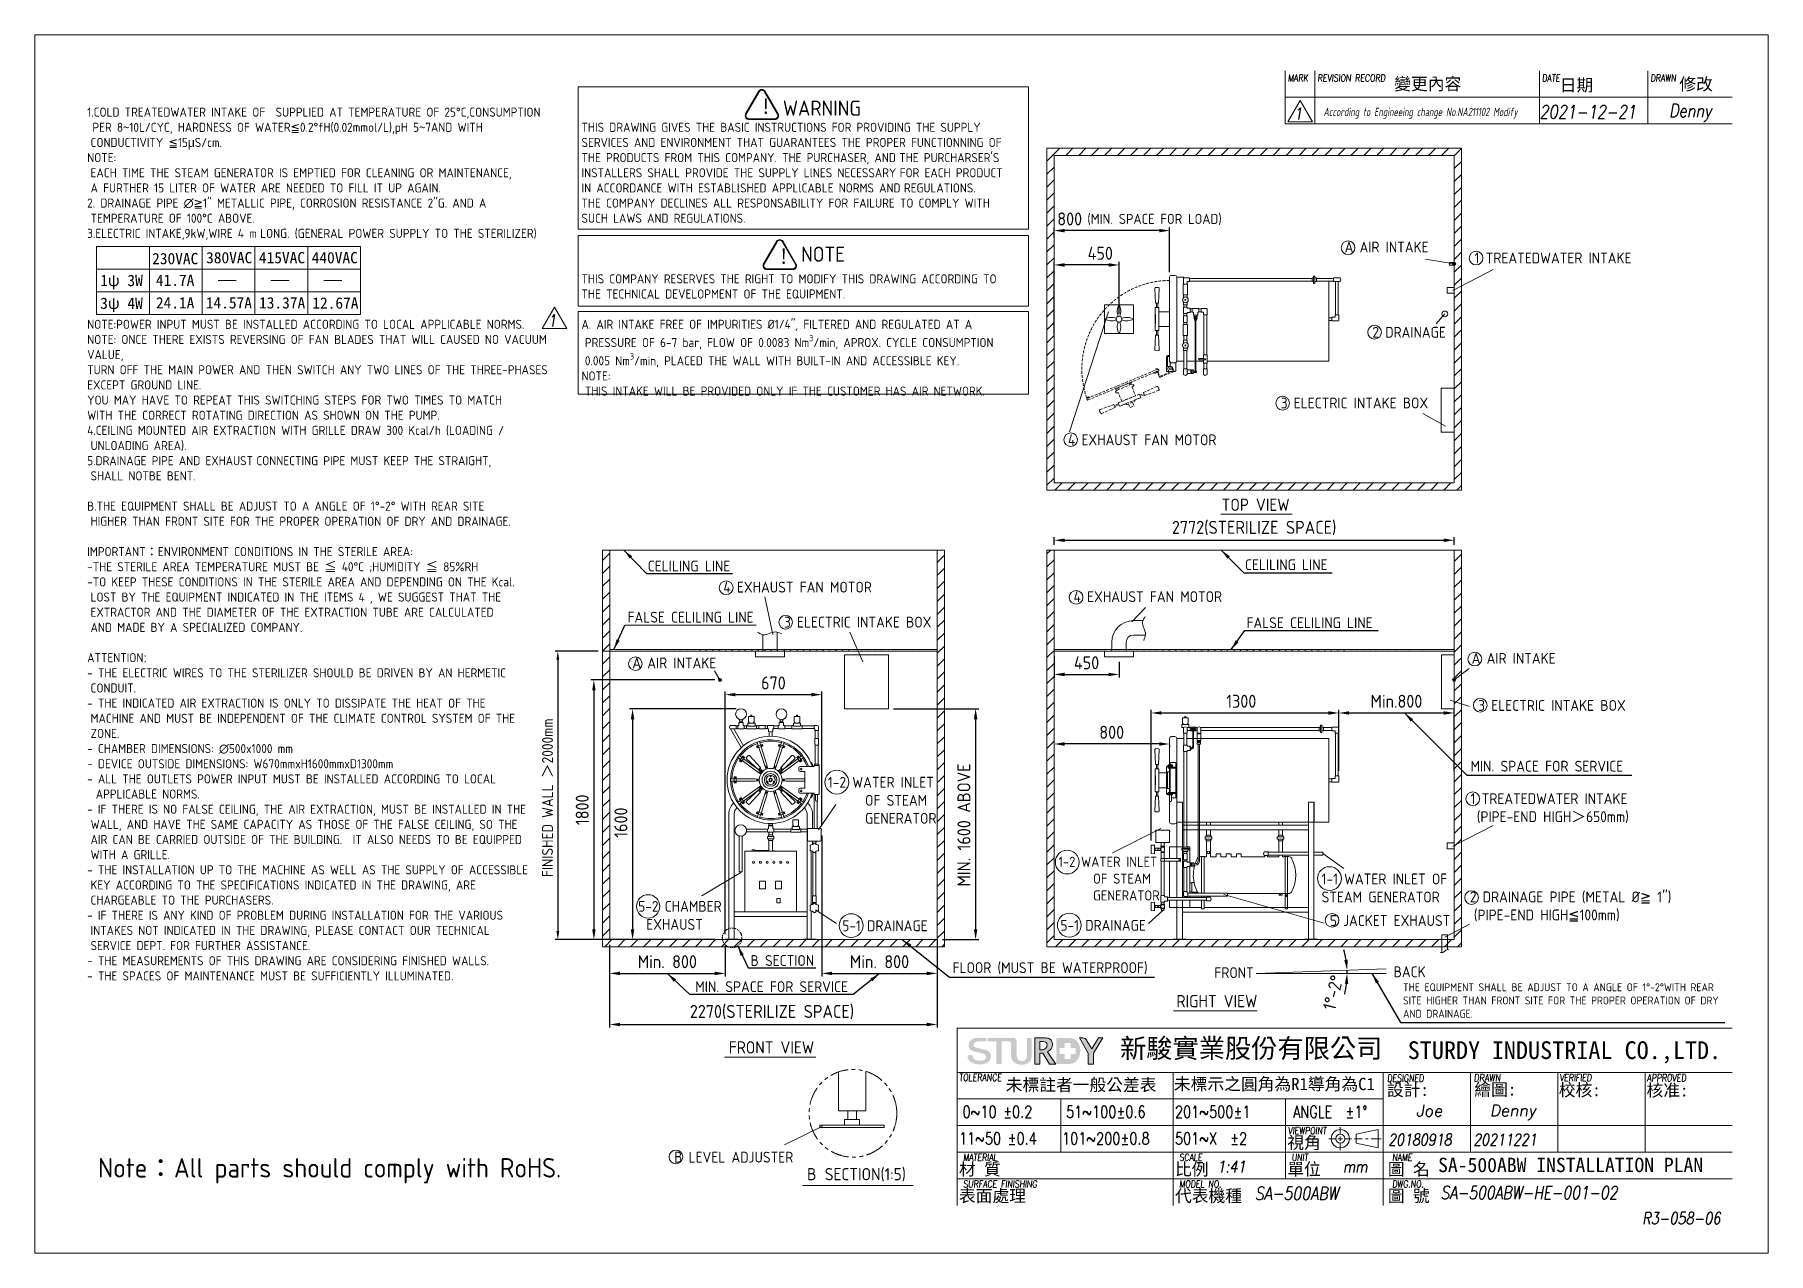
# Model space of a CAD drawing. Header units: millimetres. Extents: x 0 to 12013, y 0 to 8446.
import ezdxf

# ---------------------------------------------------------------- set-up
doc = ezdxf.new("R2010")
doc.units = ezdxf.units.MM
doc.linetypes.add('HIDDEN', pattern=[9.525, 6.35, -3.175])
doc.linetypes.add('PHANTOM', pattern=[63.5, 31.75, -6.35, 6.35, -6.35, 6.35, -6.35])
doc.layers.get('0').update_dxf_attribs({"lineweight": 15})
for name, color, linetype, lineweight in [('D', 3, 'Continuous', 13), ('F', 7, 'Continuous', 15), ('H', 2, 'HIDDEN', 15), ('HIDDEN', 2, 'HIDDEN', 9), ('S', 4, 'Continuous', 15), ('T', 4, 'Continuous', 15), ('線段', 7, 'Continuous', 25)]:
    doc.layers.add(name, color=color, linetype=linetype, lineweight=lineweight)
doc.styles.get("Standard").update_dxf_attribs({"font": 'KAIU.TTF'})
doc.styles.add('STU25', font='isocp2.shx')
doc.styles.add('Text', font='romans.shx', dxfattribs={"width": 0.8, "oblique": 10})
doc.dimstyles.new('STU25', dxfattribs={"dimscale": 36, "dimtxt": 2.5, "dimasz": 2, "dimexe": 0.6, "dimexo": 1, "dimgap": 1, "dimtad": 1, "dimdsep": 46, "dimtxsty": 'STU25', "dimcen": 2, "dimazin": 2, "dimtfac": 1, "dimtmove": 0, "dimatfit": 3, "dimfxl": 0, "dimtolj": 1, "dimtzin": 0, "dimarcsym": 0})
doc.dimstyles.new('STU25$7', dxfattribs={"dimscale": 36, "dimtxt": 2.5, "dimasz": 2, "dimexe": 1.25, "dimexo": 0.625, "dimgap": 1, "dimtad": 1, "dimdec": 4, "dimdsep": 46, "dimtxsty": 'STU25', "dimcen": 2.5, "dimazin": 2, "dimtfac": 1, "dimtdec": 4, "dimtmove": 0, "dimatfit": 3, "dimfxl": 0, "dimtolj": 1, "dimtzin": 0, "dimarcsym": 0})

msp = doc.modelspace()

# ---------------------------------------------------------------- texts
at = {"layer": 'D', "color": 4}
msp.add_text('SA-500ABW INSTALLATION PLAN', height=100, dxfattribs=at).set_placement((9724.745, 562.574))
at = {"layer": 'D', "color": 11, "attachment_point": 1, "style": 'STU25'}
for s, insert, char_height in [('{\\A1;}\\P{\\A1;1.COLD TREATEDWATER INTAKE OF  SUPPLIED AT TEMPERATURE OF 25°C,CONSUMPTION}\\P{\\A1; PER 8}{\\A1;\\f標楷體|b0|i0|c136|p65;~}{\\A1;\\Fisocp2.shx;10L/CYC, HARDNESS OF WATER}{\\A1;\\f新細明體|b0|i0|c136|p16;≦}{\\A1;\\Fisocp2.shx;0.2°fH(0.02mmol/L),pH 5}{\\A1;\\f標楷體|b0|i0|c136|p65;~}{\\A1;\\Fisocp2.shx;7AND WITH }\\P{\\A1;\\F???; }{\\A1;\\Fisocp2.shx;CONDUCTIVITY }{\\A1;\\f新細明體|b0|i0|c136|p16;≦}{\\A1;\\Fisocp2.shx;15}{\\A1;\\f新細明體|b0|i0|c136|p16;μ}{\\A1;\\Fisocp2.shx;S/cm.}\\P{\\A1;\\Fisocp2.shx;NOTE:}\\P{\\A1;\\F????; }{\\A1;\\Fisocp2.shx;EACH TIME THE STEAM GENERATOR IS EMPTIED FOR CLEANING OR MAINTENANCE, }\\P{\\A1;\\F????; }{\\A1;\\Fisocp2.shx;A FURTHER 15 LITER OF WATER ARE NEEDED TO FILL IT UP AGAIN.}\\P{\\A1;\\Fisocp2.shx;2. DRAINAGE PIPE ∅}{\\A1;\\f新細明體|b0|i0|c136|p16;≧}{\\A1;\\Fisocp2.shx;1" METALLIC PIPE, CORROSION RESISTANCE 2"G. AND A }\\P{\\A1;\\F???; }{\\A1;\\Fisocp2.shx;TEMPERATURE OF 100°C ABOVE.}\\P{\\A1;\\Fisocp2.shx;3.ELECTRIC INTAKE,9kW,WIRE 4 m}{\\A1;\\F????; }{\\A1;\\Fisocp2.shx;LONG. (GENERAL POWER SUPPLY TO THE STERILIZER)}\\P{\\A1;\\Fisocp2.shx;}\\P{\\A1;\\Fisocp2.shx;}\\P{\\A1;\\Fisocp2.shx;}\\P{\\A1;\\Fisocp2.shx;}\\P{\\A1;\\Fisocp2.shx;}\\P{\\A1;\\Fisocp2.shx;NOTE:POWER INPUT MUST BE INSTALLED ACCORDING TO LOCAL APPLICABLE NORMS.}\\P{\\A1;NOTE: ONCE THERE EXISTS REVERSING OF FAN BLADES THAT WILL CAUSED NO VACUUM }\\P{\\A1;VALUE, }\\P{\\A1;TURN OFF THE MAIN POWER AND THEN SWITCH ANY TWO LINES OF THE THREE-PHASES }\\P{\\A1;EXCEPT GROUND LINE. }\\P{\\A1;YOU MAY HAVE TO REPEAT THIS SWITCHING STEPS FOR TWO TIMES TO MATCH }\\P{\\A1;WITH THE CORRECT ROTATING DIRECTION AS SHOWN ON THE PUMP. }\\P{\\A1;\\Fisocp2.shx;4.CEILING MOUNTED AIR EXTRACTION WITH GRILLE DRAW 300 Kcal/h (LOADING / }\\P{\\A1;\\F???; }{\\A1;\\Fisocp2.shx;UNLOADING AREA).}\\P{\\A1;\\Fisocp2.shx;5.DRAINAGE PIPE AND EXHAUST}{\\A1;\\F????; }{\\A1;\\Fisocp2.shx;CONNECTING PIPE MUST KEEP THE STRAIGHT,}\\P{\\A1;\\F????; }{\\A1;\\Fisocp2.shx;SHALL NOTBE BENT.}\\P{\\A1;\\Fisocp2.shx;}\\P{\\A1;\\Fisocp2.shx;B.THE EQUIPMENT SHALL BE ADJUST TO A ANGLE OF 1°-2° WITH REAR SITE }\\P{\\A1;\\F???; }{\\A1;\\Fisocp2.shx;HIGHER THAN FRONT SITE FOR THE PROPER OPERATION OF DRY AND DRAINAGE.}\\P{\\A1;\\Fisocp2.shx;}\\P{\\A1;\\Fisocp2.shx;IMPORTANT}{\\A1;\\f標楷體|b0|i0|c136|p65;：}{\\A1;\\Fisocp2.shx;ENVIRONMENT CONDITIONS IN THE STERILE AREA:}\\P{\\A1;\\Fisocp2.shx;-THE STERILE AREA TEMPERATURE MUST BE }{\\A1;\\f標楷體|b0|i0|c136|p65;≦}{\\A1;\\Fisocp2.shx; 40°C ;HUMIDITY }{\\A1;\\f標楷體|b0|i0|c136|p65;≦}{\\A1;\\Fisocp2.shx; 85%RH}\\P{\\A1;\\Fisocp2.shx;-TO KEEP THESE CONDITIONS IN THE STERILE AREA AND DEPENDING ON THE Kcal. }\\P{\\A1;\\F???; }{\\A1;\\Fisocp2.shx;LOST BY THE EQUIPMENT INDICATED IN THE ITEMS 4 , WE SUGGEST THAT THE }\\P{\\A1;\\F???; }{\\A1;\\Fisocp2.shx;EXTRACTOR AND THE DIAMETER OF THE EXTRACTION TUBE ARE CALCULATED }\\P{\\A1;\\F???; }{\\A1;\\Fisocp2.shx;AND MADE BY A SPECIALIZED COMPANY.}\\P{\\A1;\\Fisocp2.shx;}\\P{\\A1;\\Fisocp2.shx;ATTENTION}{\\A1;\\fArial|b0|i0|c0|p34;:}\\P{\\A1;\\Fisocp2.shx;- THE ELECTRIC WIRES TO THE STERILIZER SHOULD BE DRIVEN BY AN HERMETIC }\\P{\\A1;\\F???; }{\\A1;\\Fisocp2.shx;CONDUIT.  }\\P{\\A1;\\Fisocp2.shx;- THE INDICATED AIR EXTRACTION IS ONLY TO DISSIPATE THE HEAT OF THE }\\P{\\A1;\\F???; }{\\A1;\\Fisocp2.shx;MACHINE AND MUST BE INDEPENDENT OF THE CLIMATE CONTROL SYSTEM OF THE }\\P{\\A1;\\F???; }{\\A1;\\Fisocp2.shx;ZONE.}\\P{\\A1;\\Fisocp2.shx;- CHAMBER DIMENSIONS: ∅500x1000 mm}\\P{\\A1;\\Fisocp2.shx;- DEVICE OUTSIDE DIMENSIONS: W670mmxH1600mmxD1300mm}\\P{\\A1;\\Fisocp2.shx;- ALL THE OUTLETS POWER INPUT MUST BE INSTALLED ACCORDING TO LOCAL}\\P{\\A1;\\F???; }{\\A1;\\Fisocp2.shx; APPLICABLE NORMS.}\\P{\\A1;\\Fisocp2.shx;- IF THERE IS NO FALSE CEILING, THE AIR EXTRACTION, MUST BE INSTALLED IN THE }\\P{\\A1;\\F???; }{\\A1;\\Fisocp2.shx;WALL, AND HAVE THE SAME CAPACITY AS THOSE OF THE FALSE CEILING, SO THE }\\P{\\A1;\\F???; }{\\A1;\\Fisocp2.shx;AIR CAN BE CARRIED OUTSIDE OF THE BUILDING.  IT ALSO NEEDS TO BE EQUIPPED }\\P{\\A1;\\F???; }{\\A1;\\Fisocp2.shx;WITH A GRILLE.}\\P{\\A1;\\Fisocp2.shx;- THE INSTALLATION UP TO THE MACHINE AS WELL AS THE SUPPLY OF ACCESSIBLE }\\P{\\A1;\\F???; }{\\A1;\\Fisocp2.shx;KEY ACCORDING TO THE SPECIFICATIONS INDICATED IN THE DRAWING, ARE }\\P{\\A1;\\F???; }{\\A1;\\Fisocp2.shx;CHARGEABLE TO THE PURCHASERS. }\\P{\\A1;\\Fisocp2.shx;- IF THERE IS ANY KIND OF PROBLEM DURING INSTALLATION FOR THE VARIOUS }\\P{\\A1;\\F???; }{\\A1;\\Fisocp2.shx;INTAKES NOT INDICATED IN THE DRAWING, PLEASE CONTACT OUR TECHNICAL }\\P{\\A1;\\F???; }{\\A1;\\Fisocp2.shx;SERVICE DEPT. FOR FURTHER ASSISTANCE.}\\P{\\A1;\\Fisocp2.shx;- THE MEASUREMENTS OF THIS DRAWING ARE CONSIDERING FINISHED WALLS.}\\P{\\A1;\\Fisocp2.shx;- THE SPACES OF MAINTENANCE MUST BE SUFFICIENTLY ILLUMINATED.}', (363.966, 8045.466), 62.999996), ('WARNING', (5184.588, 7989.341), 105), ('\\A1;\\P\\f標楷體|b0|i0|c136|p65; \\P\\Fisocp2.shx|c136;THIS DRAWING GIVES THE BASIC INSTRUCTIONS FOR PROVIDING THE SUPPLY \\PSERVICES AND ENVIRONMENT THAT GUARANTEES THE PROPER FUNCTIONNING OF \\PTHE PRODUCTS FROM THIS COMPANY. THE PURCHASER, AND\\f???|b0|i0|c0|p65; \\Fisocp2.shx|c136;THE PURCHARSER\'S \\PINSTALLERS SHALL PROVIDE THE SUPPLY LlNES NECESSARY\\f???|b0|i0|c0|p65; \\Fisocp2.shx|c136;FOR EACH PRODUCT \\PIN ACCORDANCE WITH ESTABLlSHED APPLlCABLE NORMS AND\\f???|b0|i0|c0|p65; \\Fisocp2.shx|c136;REGULATIONS. \\PTHE COMPANY DECLlNES ALL RESPONSABILlTY FOR FAILURE TO COMPLY WITH \\PSUCH LAWS AND REGULATIONS.\\P\\P\\P\\PTHIS COMPANY RESERVES THE RIGHT TO MODIFY THIS DRAWING ACCORDING TO \\PTHE TECHNICAL DEVELOPMENT OF THE EQUIPMENT.\\P\\PA. AIR INTAKE FREE OF IMPURITIES %%C1/4"\\fISOCP2|b0|i1|c0|p2;, \\Fisocp2.shx|c136;FILTERED AND REGULATED AT A \\P\\f???|b0|i0|c0|p65; \\Fisocp2.shx|c136;PRESSURE OF 6-7 bar, FLOW OF 0.0083 Nm{\\H0.7x;\\S3^ ;}/min, APROX. CYCLE CONSUMPTION \\P\\f???|b0|i0|c0|p65; \\Fisocp2.shx|c136;0.005 Nm{\\H0.7x;\\S3^ ;}/min, PLACED THE WALL WITH BUILT-IN AND ACCESSIBLE KEY.\\PNOTE:\\P\\f???|b0|i0|c0|p65; \\Fisocp2.shx|c136;THIS INTAKE WILL BE PROVIDED ONLY IF THE CUSTOMER HAS AIR NETWORK.', (3789.202, 8045.466), 62.999996), ('NOTE', (5310.691, 6977.056), 105), ('{\\f標楷體|b0|i0|c136|p65;230VAC}', (813.916, 6933.247), 78.375), ('{\\f標楷體|b0|i0|c136|p65;380VAC}', (1187.904, 6939.711), 78.375), ('{\\f標楷體|b0|i0|c136|p65;415VAC}', (1553.654, 6939.711), 78.375), ('{\\f標楷體|b0|i0|c136|p65;440VAC}', (1919.404, 6939.711), 78.375), ('{\\f標楷體|b0|i0|c136|p65;1ψ 3W}', (453.981, 6781.757), 78.375), ('{\\f標楷體|b0|i0|c136|p65;41.7A}', (839.981, 6783.426), 78.375), ('{\\f標楷體|b0|i0|c136|p65;3ψ 4W}', (453.981, 6623.886), 78.375), ('{\\f標楷體|b0|i0|c136|p65;24.1A}', (839.981, 6626.676), 78.375), ('{\\f標楷體|b0|i0|c136|p65;14.57A}', (1185.759, 6626.676), 78.375), ('{\\f標楷體|b0|i0|c136|p65;13.37A}', (1554.866, 6626.676), 78.375), ('{\\f標楷體|b0|i0|c136|p65;12.67A}', (1923.873, 6625.424), 78.375), ('{\\C3;2 DRAINAGE PIPE (METAL %%c\\f新細明體|b0|i0|c136|p16;≧\\Fisocp2.shx; 1") \\P\\f????|b0|i0|c0|p16; \\Fisocp2.shx;(PIPE-END HIGH\\f新細明體|b0|i0|c136|p16;≦\\Fisocp2.shx;100mm)}', (9944.761, 2507.885), 75), ('{\\C3;5-1 DRAINAGE }', (5596.434, 2307.526), 75), ('{\\C3;5-1 DRAINAGE }', (7107.721, 2310.583), 75), ('{\\C3;B LEVEL ADJUSTER}', (4430.983, 703.968), 75)]:
    msp.add_mtext(s, dxfattribs=dict(at, insert=insert, char_height=char_height))
at = {"layer": 'D', "color": 11, "attachment_point": 1}
for s, insert, char_height in [('{\\Fisocp2.shx;\\C3;(MIN. SPACE FOR LOAD)}', (7294.477, 7204.238), 70), ('{\\Fisocp2.shx;\\C3;A AIR INTAKE}', (9077.058, 7011.303), 75), ('{\\Fisocp2.shx;\\C3;1 TREATEDWATER INTAKE\\P }', (9978.199, 6935.954), 75), ('{\\Fisocp2.shx;\\C3;2 DRAINAGE }', (9269.218, 6421.037), 75), ('{\\Fisocp2.shx;\\C3;3 ELECTRIC INTAKE BOX}', (8634.464, 5931.093), 75), ('{\\Fisocp2.shx;\\C3;4 EXHAUST FAN MOTOR}', (7159.988, 5675.45), 75), ('{\\Fisocp2.shx;TOP VIEW}', (8225.244, 5230.458), 85), ('{\\Fisocp2.shx;\\C3;CELILING LINE}', (8386.852, 4809.747), 75), ('{\\Fisocp2.shx;\\C3;CELILING LINE}', (4248.196, 4800.798), 75), ('{\\Fisocp2.shx;\\C3;4 EXHAUST FAN MOTOR}', (4772.252, 4654.53), 75), ('{\\Fisocp2.shx;\\C3;4 EXHAUST FAN MOTOR}', (7198.972, 4588.9), 75), ('{\\Fisocp2.shx;\\C3;FALSE CELILING LINE}', (4107.743, 4446.37), 75), ('{\\Fisocp2.shx;\\C3;3 ELECTRIC INTAKE BOX}', (5192.258, 4411.995), 75), ('{\\Fisocp2.shx;\\C3;FALSE CELILING LINE}', (8396.926, 4407.901), 75), ('{\\Fisocp2.shx;\\C3;A AIR INTAKE}', (4141.523, 4129.104), 75), ('{\\Fisocp2.shx;\\C3;A AIR INTAKE}', (9957.443, 4161.488), 75), ('{\\Fisocp2.shx;\\C3;3 ELECTRIC INTAKE BOX}', (10002.794, 3834.539), 75), ('{\\Fisocp2.shx;\\C3;MIN. SPACE FOR SERVICE}', (9949.197, 3413.717), 75), ('{\\Fisocp2.shx;\\C3;1-2 WATER INLET\\P      OF STEAM \\P      GENERATOR}', (5496.98, 3302.36), 75), ('{\\Fisocp2.shx;\\C3;1 TREATEDWATER INTAKE\\P (PIPE-END HIGH\\f新細明體|b0|i0|c136|p16;＞\\Fisocp2.shx;650mm)}', (9950.229, 3188.816), 75), ('{\\Fisocp2.shx;\\C3;1-2 WATER INLET\\P      OF STEAM \\P      GENERATOR}', (7093.834, 2748.554), 70), ('{\\Fisocp2.shx;\\C3;1-1 WATER INLET OF \\PSTEAM GENERATOR}', (8917.507, 2632.249), 75), ('{\\Fisocp2.shx;\\C3;5-2 CHAMBER \\P\\f???|b0|i0|c0|p65;  \\Fisocp2.shx;EXHAUST}', (4181.952, 2442.369), 75), ('{\\Fisocp2.shx;\\C3;5 JACKET EXHAUST}', (8974.954, 2343.752), 75), ('{\\Fisocp2.shx;\\C3;B SECTION}', (4960.382, 2066.83), 75), ('{\\Fisocp2.shx;\\C3;FLOOR (MUST BE WATERPROOF)}', (6360.309, 2017.25), 75), ('{\\Fisocp2.shx;\\C3;MIN. SPACE FOR SERVICE}', (4577.674, 1885.553), 75), ('{\\Fisocp2.shx;\\C3;THE EQUIPMENT SHALL BE ADJUST TO A ANGLE OF 1%%d-2%%dWITH REAR \\PSITE HIGHER THAN FRONT SITE FOR THE PROPER OPERATION OF DRY \\PAND DRAINAGE.}', (9481.829, 1871.559), 55), ('{\\Fisocp2.shx;RIGHT VIEW}', (7911.732, 1790.22), 85), ('{\\Fisocp2.shx;FRONT VIEW}', (4809.88, 1469.809), 85), ('{\\Fisocp2.shx;B} {\\Fisocp2.shx;SECTION(1:5)}', (5352.062, 591.208), 85)]:
    msp.add_mtext(s, dxfattribs=dict(at, insert=insert, char_height=char_height))
at = {"layer": 'D', "linetype": 'Continuous', "char_height": 75, "width": 218.181, "attachment_point": 1}
for s, insert in [('{\\Fisocp2.shx;FRONT}', (8174.672, 1982.77)), ('{\\Fisocp2.shx;BACK}', (9416.62, 1988.603))]:
    msp.add_mtext(s, dxfattribs=dict(at, insert=insert))
at = {"layer": 'D', "color": 0, "insert": (439.531, 660.156), "char_height": 135.00867, "attachment_point": 1, "style": 'STU25'}
msp.add_mtext('Note{\\f標楷體|b0|i0|c136|p65;：}All parts should comply with RoHS.', dxfattribs=at)
at = {"layer": 'F', "color": 1, "lineweight": 15, "style": 'Text', "oblique": 5, "width": 0.8}
for s, height, p in [('MARK', 49.2, (8683.701, 8121.185)), ('REVISION RECORD', 49.2, (8888.701, 8121.185)), ('DATE', 49.2, (10445.034, 8121.185)), ('DRAWN', 49.2, (11195.888, 8121.185)), ('TOLERANCE', 49.2, (6405.307, 1194.338)), ('DESIGNED', 49.2, (9371.279, 1189.492)), ('DRAWN', 51.0633, (9972.562, 1190.406)), ('VERIFIED', 49.2, (10566.55, 1192.691)), ('APPROVED', 49.2, (11172.509, 1191.553)), ('VIEWPOINT', 49.2, (8684.976, 825.338)), ('MATERIAL', 49.2, (6433.602, 640.838)), ('SCALE', 49.2, (7930.973, 640.838)), ('UNIT', 49.2, (8709.102, 640.838)), ('NAME', 49.2, (9405.835, 640.838)), ('SURFACE FINISHING', 49.2, (6433.602, 456.338)), ('MODEL NO.', 49.2, (7930.973, 456.338)), ('DWG.NO.', 49.2, (9405.835, 456.338))]:
    msp.add_text(s, height=height, dxfattribs=at).set_placement(p)
at = {"layer": 'F', "lineweight": -3}
for s, height, p in [('變更內容', 85.1055, (9421.184, 8062.432)), ('日期', 85.1055, (10567.528, 8054.323)), ('修改', 85.1055, (11396.261, 8060.81)), ('未標註者一般公差表', 85.1055, (6728.722, 1125.46)), ('未標示之圓角為R1導角為C1', 85.10549, (7894.149, 1130.971)), ('設計:', 85.1055, (9370.116, 1090.872)), ('繪圖:', 85.1055, (9975.971, 1093.208)), ('校核:', 85.1055, (10561.036, 1089.574)), ('核准:', 85.1055, (11168.889, 1087.296)), ('視角', 85.1055, (8679.929, 725.267)), ('材 質', 85.1055, (6404.429, 540.767)), ('比例', 85.1055, (7901.8, 540.767)), ('單位', 85.1055, (8679.929, 540.767)), ('圖 名', 85.1055, (9376.662, 540.767)), ('表面處理', 85.1055, (6404.429, 356.267)), ('代表機種', 85.1055, (7901.8, 356.267)), ('圖 號', 85.1055, (9376.662, 356.267))]:
    msp.add_text(s, height=height, dxfattribs=at).set_placement(p)
at = {"layer": 'F', "lineweight": 20, "style": 'Text', "width": 0.8}
for s, p in [('0~10 ±0.2', (6429.475, 939.376)), ('51~100±0.6', (7146.975, 939.376)), ('201~500±1', (7901.475, 939.376)), ('ANGLE  ±1%%D', (8719.717, 939.376)), ('11~50 ±0.4', (6404.35, 754.876)), ('101~200±0.8', (7118.709, 754.876)), ('501~X  ±2', (7901.475, 754.876))]:
    msp.add_text(s, height=82, dxfattribs=at).set_placement(p)
at = {"layer": 'T', "lineweight": 20, "style": 'Text', "oblique": 10, "width": 0.8}
for s, height, p in [('1', 82, (8725.475, 7857.583)), ('2021-12-21', 92, (10427.477, 7865.37)), ('Denny', 92, (11325.169, 7873.633)), ('1', 82, (3557.411, 6424.184)), ('20180918', 80, (9378.851, 747.838)), ('20211221', 80, (9968.851, 747.838)), ('1:41', 82, (8194.096, 559.762)), ('mm', 82, (9065.68, 559.994)), ('SA-500ABW', 90.2, (8455.549, 370.613)), ('SA-500ABW-HE-001-02', 88, (9742.687, 376.425))]:
    msp.add_text(s, height=height, dxfattribs=at).set_placement(p)
at = {"layer": 'T', "lineweight": 20, "style": 'Text', "oblique": 10}
for s, p in [('Joe', (9571.763, 948.285)), ('Denny', (10083.637, 949.593))]:
    msp.add_text(s, height=80, dxfattribs=at).set_placement(p)
at = {"layer": 'T', "linetype": 'Continuous', "lineweight": 20, "attachment_point": 1, "style": 'Text'}
for s, insert, char_height in [('{\\Fisocp2.shx|c136;According to Engineeing change No.NA211102 Modify}', (8930.745, 7939.443), 58), ('R3-058-06', (11139.09, 284.288), 82)]:
    msp.add_mtext(s, dxfattribs=dict(at, insert=insert, char_height=char_height))

# ---------------------------------------------------------------- blocks, each defined once
blk = doc.blocks.new('新駿LOGO')
at = {"layer": 'F'}
h = blk.add_hatch(color=256, dxfattribs=at)
edge = h.paths.add_edge_path()
edge.add_spline(control_points=[(-529.05, -442.14), (-529.05, -442.31), (-529.02, -442.45), (-528.95, -442.56), (-528.89, -442.68), (-528.8, -442.78), (-528.69, -442.85), (-528.57, -442.93), (-528.44, -442.98), (-528.29, -443.01), (-528.15, -443.05), (-527.99, -443.07), (-527.81, -443.07), (-527.62, -443.07), (-527.47, -443.05), (-527.33, -443.01), (-527.2, -442.97), (-527.09, -442.92), (-527.01, -442.86), (-526.93, -442.8), (-526.87, -442.73), (-526.83, -442.65), (-526.8, -442.57), (-526.78, -442.49), (-526.78, -442.41), (-526.78, -442.25), (-526.82, -442.13), (-526.91, -442.05), (-526.99, -441.97), (-527.08, -441.91), (-527.18, -441.88), (-527.36, -441.83), (-527.56, -441.77), (-527.79, -441.72), (-528.02, -441.67), (-528.3, -441.61), (-528.64, -441.53), (-528.85, -441.48), (-529.02, -441.41), (-529.16, -441.34), (-529.3, -441.26), (-529.41, -441.17), (-529.5, -441.07), (-529.58, -440.98), (-529.64, -440.87), (-529.67, -440.77), (-529.7, -440.66), (-529.72, -440.55), (-529.72, -440.43), (-529.72, -440.22), (-529.67, -440.03), (-529.57, -439.87), (-529.46, -439.71), (-529.33, -439.58), (-529.16, -439.47), (-528.99, -439.37), (-528.85, -439.31), (-528.64, -439.26), (-528.43, -439.21), (-528.13, -439.2), (-527.91, -439.2), (-527.66, -439.2), (-526.73, -439.2), (-526.73, -439.2), (-526.73, -439.2), (-526.73, -439.81), (-526.73, -439.81), (-526.73, -439.81), (-528.14, -439.8), (-528.28, -439.83), (-528.39, -439.85), (-528.48, -439.86), (-528.56, -439.9), (-528.65, -439.94), (-528.72, -440), (-528.78, -440.07), (-528.84, -440.14), (-528.87, -440.23), (-528.87, -440.34), (-528.87, -440.5), (-528.81, -440.62), (-528.7, -440.7), (-528.6, -440.79), (-528.46, -440.85), (-528.28, -440.9), (-528.27, -440.9), (-528.19, -440.92), (-528.07, -440.95), (-527.94, -440.98), (-527.8, -441.01), (-527.65, -441.05), (-527.49, -441.09), (-527.34, -441.12), (-527.19, -441.16), (-527.04, -441.19), (-526.94, -441.21), (-526.87, -441.23), (-526.71, -441.27), (-526.58, -441.34), (-526.46, -441.41), (-526.34, -441.49), (-526.24, -441.58), (-526.16, -441.67), (-526.08, -441.77), (-526.02, -441.88), (-525.98, -441.99), (-525.94, -442.1), (-525.92, -442.22), (-525.92, -442.33), (-525.92, -442.57), (-525.98, -442.78), (-526.09, -442.95), (-526.2, -443.12), (-526.35, -443.26), (-526.53, -443.37), (-526.71, -443.48), (-526.92, -443.55), (-527.15, -443.61), (-527.39, -443.66), (-527.62, -443.68), (-527.87, -443.68), (-528.14, -443.68), (-528.41, -443.65), (-528.65, -443.59), (-528.9, -443.53), (-529.11, -443.44), (-529.3, -443.31), (-529.48, -443.19), (-529.63, -443.03), (-529.74, -442.83), (-529.84, -442.64), (-529.9, -442.41), (-529.91, -442.14), (-529.91, -442.14), (-529.05, -442.14), (-529.05, -442.14)], knot_values=[0, 0, 0, 0, 1, 1, 1, 2, 2, 2, 3, 3, 3, 4, 4, 4, 5, 5, 5, 6, 6, 6, 7, 7, 7, 8, 8, 8, 9, 9, 9, 10, 10, 10, 11, 11, 11, 12, 12, 12, 13, 13, 13, 14, 14, 14, 15, 15, 15, 16, 16, 16, 17, 17, 17, 18, 18, 18, 19, 19, 19, 20, 20, 20, 21, 21, 21, 22, 22, 22, 23, 23, 23, 24, 24, 24, 25, 25, 25, 26, 26, 26, 27, 27, 27, 28, 28, 28, 29, 29, 29, 30, 30, 30, 31, 31, 31, 32, 32, 32, 33, 33, 33, 34, 34, 34, 35, 35, 35, 36, 36, 36, 37, 37, 37, 38, 38, 38, 39, 39, 39, 40, 40, 40, 41, 41, 41, 42, 42, 42, 43, 43, 43, 44, 44, 44, 45, 45, 45, 45], degree=3, periodic=0)
edge = h.paths.add_edge_path()
edge.add_spline(control_points=[(-522.53, -440.14), (-522.54, -440.04), (-522.57, -439.94), (-522.63, -439.9), (-522.77, -439.79), (-522.9, -439.81), (-522.9, -439.81), (-522.9, -439.81), (-523.02, -439.81), (-523.02, -439.81), (-523.02, -439.81), (-524.14, -439.81), (-524.14, -439.81), (-524.14, -439.81), (-524.14, -443.62), (-524.14, -443.62), (-524.14, -443.62), (-525.06, -443.62), (-525.06, -443.62), (-525.06, -443.62), (-525.06, -439.81), (-525.06, -439.81), (-525.06, -439.81), (-526.47, -439.81), (-526.47, -439.81), (-526.47, -439.81), (-526.47, -439.2), (-526.47, -439.2), (-526.47, -439.2), (-522.39, -439.2), (-522.39, -439.2)], knot_values=[5.578051, 5.578051, 5.578051, 5.578051, 6, 6, 6, 7, 7, 7, 8, 8, 8, 9, 9, 9, 10, 10, 10, 11, 11, 11, 12, 12, 12, 13, 13, 13, 14, 14, 14, 15, 15, 15, 15], degree=3, periodic=0)
edge.add_spline(control_points=[(-522.4, -439.2), (-522.31, -439.2), (-522.22, -439.2), (-522.22, -439.2), (-522.22, -439.2), (-521.96, -439.19), (-521.76, -439.41), (-521.58, -439.61), (-521.61, -439.85), (-521.61, -439.85), (-521.61, -439.85), (-521.61, -441.92), (-521.61, -441.92), (-521.61, -442.41), (-521.52, -442.73), (-521.36, -442.89), (-521.19, -443.05), (-520.97, -443.13), (-520.71, -443.13), (-520.45, -443.13), (-520.24, -443.05), (-520.09, -442.89), (-519.93, -442.74), (-519.86, -442.43), (-519.86, -441.98), (-519.86, -441.98), (-519.86, -439.2), (-519.86, -439.2), (-519.86, -439.2), (-519.05, -439.2), (-519.05, -439.2), (-519.05, -439.2), (-519.05, -441.92), (-519.05, -441.92), (-519.05, -442.43), (-519.12, -442.8), (-519.25, -443.02), (-519.38, -443.24), (-519.56, -443.42), (-519.8, -443.54), (-520.05, -443.67), (-520.35, -443.74), (-520.73, -443.74), (-521.09, -443.74), (-521.41, -443.68), (-521.67, -443.56), (-521.93, -443.44), (-522.14, -443.26), (-522.3, -443.03), (-522.45, -442.8), (-522.53, -442.42), (-522.53, -441.91), (-522.53, -441.91), (-522.53, -440.92), (-522.53, -440.14)], knot_values=[0.44538, 0.44538, 0.44538, 0.44538, 1, 1, 1, 2, 2, 2, 3, 3, 3, 4, 4, 4, 5, 5, 5, 6, 6, 6, 7, 7, 7, 8, 8, 8, 9, 9, 9, 10, 10, 10, 11, 11, 11, 12, 12, 12, 13, 13, 13, 14, 14, 14, 15, 15, 15, 16, 16, 16, 17, 17, 17, 17.603917, 17.603917, 17.603917, 17.603917], degree=3, periodic=0)
h = blk.add_hatch(color=256, dxfattribs=at)
edge = h.paths.add_edge_path()
edge.add_spline(control_points=[(-522.22, -439.2), (-522.22, -439.2), (-526.47, -439.2), (-526.47, -439.2)], knot_values=[14, 14, 14, 14, 15, 15, 15, 15], degree=3, periodic=0)
edge.add_spline(control_points=[(-526.47, -439.2), (-526.47, -439.2), (-526.47, -439.81), (-526.47, -439.81)], knot_values=[13, 13, 13, 13, 14, 14, 14, 14], degree=3, periodic=0)
edge.add_spline(control_points=[(-526.47, -439.81), (-526.47, -439.81), (-525.06, -439.81), (-525.06, -439.81)], knot_values=[12, 12, 12, 12, 13, 13, 13, 13], degree=3, periodic=0)
edge.add_spline(control_points=[(-525.06, -439.81), (-525.06, -439.81), (-525.06, -443.62), (-525.06, -443.62)], knot_values=[11, 11, 11, 11, 12, 12, 12, 12], degree=3, periodic=0)
edge.add_spline(control_points=[(-525.06, -443.62), (-525.06, -443.62), (-524.14, -443.62), (-524.14, -443.62)], knot_values=[10, 10, 10, 10, 11, 11, 11, 11], degree=3, periodic=0)
edge.add_spline(control_points=[(-524.14, -443.62), (-524.14, -443.62), (-524.14, -439.81), (-524.14, -439.81)], knot_values=[9, 9, 9, 9, 10, 10, 10, 10], degree=3, periodic=0)
edge.add_spline(control_points=[(-524.14, -439.81), (-524.14, -439.81), (-523.02, -439.81), (-523.02, -439.81)], knot_values=[8, 8, 8, 8, 9, 9, 9, 9], degree=3, periodic=0)
edge.add_spline(control_points=[(-523.02, -439.81), (-523.02, -439.81), (-522.9, -439.81), (-522.9, -439.81)], knot_values=[7, 7, 7, 7, 8, 8, 8, 8], degree=3, periodic=0)
edge.add_spline(control_points=[(-522.9, -439.81), (-522.9, -439.81), (-522.77, -439.79), (-522.63, -439.9)], knot_values=[6, 6, 6, 6, 7, 7, 7, 7], degree=3, periodic=0)
edge.add_spline(control_points=[(-522.63, -439.9), (-522.57, -439.94), (-522.54, -440.04), (-522.53, -440.14)], knot_values=[5.578051, 5.578051, 5.578051, 5.578051, 6, 6, 6, 6], degree=3, periodic=0)
edge.add_spline(control_points=[(-522.53, -440.14), (-522.53, -440.92), (-522.53, -441.91), (-522.53, -441.91)], knot_values=[17, 17, 17, 17, 17.603917, 17.603917, 17.603917, 17.603917], degree=3, periodic=0)
edge.add_spline(control_points=[(-522.53, -441.91), (-522.53, -442.42), (-522.45, -442.8), (-522.3, -443.03)], knot_values=[16, 16, 16, 16, 17, 17, 17, 17], degree=3, periodic=0)
edge.add_spline(control_points=[(-522.3, -443.03), (-522.14, -443.26), (-521.93, -443.44), (-521.67, -443.56)], knot_values=[15, 15, 15, 15, 16, 16, 16, 16], degree=3, periodic=0)
edge.add_spline(control_points=[(-521.67, -443.56), (-521.41, -443.68), (-521.09, -443.74), (-520.73, -443.74)], knot_values=[14, 14, 14, 14, 15, 15, 15, 15], degree=3, periodic=0)
edge.add_spline(control_points=[(-520.73, -443.74), (-520.35, -443.74), (-520.05, -443.67), (-519.8, -443.54)], knot_values=[13, 13, 13, 13, 14, 14, 14, 14], degree=3, periodic=0)
edge.add_spline(control_points=[(-519.8, -443.54), (-519.56, -443.42), (-519.38, -443.24), (-519.25, -443.02)], knot_values=[12, 12, 12, 12, 13, 13, 13, 13], degree=3, periodic=0)
edge.add_spline(control_points=[(-519.25, -443.02), (-519.12, -442.8), (-519.05, -442.43), (-519.05, -441.92)], knot_values=[11, 11, 11, 11, 12, 12, 12, 12], degree=3, periodic=0)
edge.add_spline(control_points=[(-519.05, -441.92), (-519.05, -441.92), (-519.05, -439.2), (-519.05, -439.2)], knot_values=[10, 10, 10, 10, 11, 11, 11, 11], degree=3, periodic=0)
edge.add_spline(control_points=[(-519.05, -439.2), (-519.05, -439.2), (-519.86, -439.2), (-519.86, -439.2)], knot_values=[9, 9, 9, 9, 10, 10, 10, 10], degree=3, periodic=0)
edge.add_spline(control_points=[(-519.86, -439.2), (-519.86, -439.2), (-519.86, -441.98), (-519.86, -441.98)], knot_values=[8, 8, 8, 8, 9, 9, 9, 9], degree=3, periodic=0)
edge.add_spline(control_points=[(-519.86, -441.98), (-519.86, -442.43), (-519.93, -442.74), (-520.09, -442.89)], knot_values=[7, 7, 7, 7, 8, 8, 8, 8], degree=3, periodic=0)
edge.add_spline(control_points=[(-520.09, -442.89), (-520.24, -443.05), (-520.45, -443.13), (-520.71, -443.13)], knot_values=[6, 6, 6, 6, 7, 7, 7, 7], degree=3, periodic=0)
edge.add_spline(control_points=[(-520.71, -443.13), (-520.97, -443.13), (-521.19, -443.05), (-521.36, -442.89)], knot_values=[5, 5, 5, 5, 6, 6, 6, 6], degree=3, periodic=0)
edge.add_spline(control_points=[(-521.36, -442.89), (-521.52, -442.73), (-521.61, -442.41), (-521.61, -441.92)], knot_values=[4, 4, 4, 4, 5, 5, 5, 5], degree=3, periodic=0)
edge.add_spline(control_points=[(-521.61, -441.92), (-521.61, -441.92), (-521.61, -439.85), (-521.61, -439.85)], knot_values=[3, 3, 3, 3, 4, 4, 4, 4], degree=3, periodic=0)
edge.add_spline(control_points=[(-521.61, -439.85), (-521.61, -439.85), (-521.58, -439.61), (-521.76, -439.41)], knot_values=[2, 2, 2, 2, 3, 3, 3, 3], degree=3, periodic=0)
edge.add_spline(control_points=[(-521.76, -439.41), (-521.96, -439.19), (-522.22, -439.2), (-522.22, -439.2)], knot_values=[1, 1, 1, 1, 2, 2, 2, 2], degree=3, periodic=0)
h = blk.add_hatch(color=256, dxfattribs=at)
edge = h.paths.add_edge_path()
edge.add_spline(control_points=[(-518.54, -443.62), (-518.54, -443.62), (-518.54, -439.2), (-518.54, -439.2), (-518.54, -439.2), (-516.88, -439.2), (-516.88, -439.2), (-516.55, -439.2), (-516.29, -439.25), (-516.11, -439.33), (-515.93, -439.41), (-515.79, -439.54), (-515.69, -439.72), (-515.59, -439.89), (-515.54, -440.08), (-515.54, -440.3), (-515.54, -440.56), (-515.61, -440.8), (-515.76, -441.03), (-515.91, -441.26), (-516.12, -441.44), (-516.39, -441.56), (-516.39, -441.56), (-514.95, -443.62), (-514.95, -443.62), (-514.95, -443.62), (-516.07, -443.62), (-516.07, -443.62), (-516.07, -443.62), (-517.17, -441.81), (-517.17, -441.81), (-517.17, -441.81), (-517.67, -441.81), (-517.67, -441.81), (-517.67, -441.81), (-517.67, -443.62), (-517.67, -443.62), (-517.67, -443.62), (-518.54, -443.62), (-518.54, -443.62)], knot_values=[0, 0, 0, 0, 1, 1, 1, 2, 2, 2, 3, 3, 3, 4, 4, 4, 5, 5, 5, 6, 6, 6, 7, 7, 7, 8, 8, 8, 9, 9, 9, 10, 10, 10, 11, 11, 11, 12, 12, 12, 13, 13, 13, 13], degree=3, periodic=0)
edge = h.paths.add_edge_path(flags=16)
edge.add_spline(control_points=[(-517.67, -441.21), (-517.67, -441.21), (-517.46, -441.21), (-517.46, -441.21), (-517.08, -441.21), (-516.82, -441.13), (-516.68, -440.96), (-516.53, -440.8), (-516.46, -440.61), (-516.46, -440.4), (-516.46, -440.22), (-516.52, -440.08), (-516.63, -439.97), (-516.75, -439.86), (-516.99, -439.81), (-517.35, -439.81), (-517.35, -439.81), (-517.67, -439.81), (-517.67, -439.81), (-517.67, -439.81), (-517.67, -441.21), (-517.67, -441.21)], knot_values=[0, 0, 0, 0, 1, 1, 1, 2, 2, 2, 3, 3, 3, 4, 4, 4, 5, 5, 5, 6, 6, 6, 7, 7, 7, 7], degree=3, periodic=0)
h = blk.add_hatch(color=256, dxfattribs=at)
edge = h.paths.add_edge_path()
edge.add_spline(control_points=[(-514.87, -439.2), (-514.87, -439.2), (-514.87, -443.62), (-514.87, -443.62)], knot_values=[0, 0, 0, 0, 1, 1, 1, 1], degree=3, periodic=0)
edge.add_spline(control_points=[(-514.87, -443.62), (-514.87, -443.62), (-513.05, -443.62), (-513.05, -443.62)], knot_values=[8, 8, 8, 8, 9, 9, 9, 9], degree=3, periodic=0)
edge.add_spline(control_points=[(-513.05, -443.62), (-512.51, -443.62), (-512.09, -443.52), (-511.79, -443.32)], knot_values=[7, 7, 7, 7, 8, 8, 8, 8], degree=3, periodic=0)
edge.add_spline(control_points=[(-511.79, -443.32), (-511.48, -443.12), (-511.25, -442.85), (-511.09, -442.5)], knot_values=[6, 6, 6, 6, 7, 7, 7, 7], degree=3, periodic=0)
edge.add_spline(control_points=[(-511.09, -442.5), (-510.93, -442.15), (-510.85, -441.76), (-510.85, -441.32)], knot_values=[5, 5, 5, 5, 6, 6, 6, 6], degree=3, periodic=0)
edge.add_spline(control_points=[(-510.85, -441.32), (-510.85, -440.87), (-510.93, -440.49), (-511.1, -440.17)], knot_values=[4, 4, 4, 4, 5, 5, 5, 5], degree=3, periodic=0)
edge.add_spline(control_points=[(-511.1, -440.17), (-511.27, -439.85), (-511.49, -439.61), (-511.78, -439.45)], knot_values=[3, 3, 3, 3, 4, 4, 4, 4], degree=3, periodic=0)
edge.add_spline(control_points=[(-511.78, -439.45), (-512.06, -439.29), (-512.46, -439.2), (-512.97, -439.2)], knot_values=[2, 2, 2, 2, 3, 3, 3, 3], degree=3, periodic=0)
edge.add_spline(control_points=[(-512.97, -439.2), (-512.97, -439.2), (-514.87, -439.2), (-514.87, -439.2)], knot_values=[1, 1, 1, 1, 2, 2, 2, 2], degree=3, periodic=0)
h.paths.add_polyline_path([(-514.34, -441.95), (-513.51, -441.95), (-513.51, -442.77), (-512.48, -442.77), (-512.48, -441.95), (-511.64, -441.95), (-511.64, -440.92), (-512.48, -440.92), (-512.48, -440.07), (-513.51, -440.07), (-513.51, -440.92), (-514.34, -440.92)], flags=16)
h = blk.add_hatch(color=256, dxfattribs=at)
edge = h.paths.add_edge_path()
edge.add_spline(control_points=[(-509.51, -443.62), (-509.51, -443.62), (-509.51, -441.77), (-509.51, -441.77), (-509.51, -441.77), (-511, -439.2), (-511, -439.2), (-511, -439.2), (-510.64, -439.2), (-510.64, -439.2), (-510.64, -439.2), (-510.3, -439.19), (-510.04, -439.32), (-509.79, -439.45), (-509.71, -439.68), (-509.71, -439.68), (-509.71, -439.68), (-508.9, -441.07), (-508.9, -441.07), (-508.9, -441.07), (-507.78, -439.2), (-507.78, -439.2), (-507.78, -439.2), (-507.05, -439.2), (-507.05, -439.2), (-507.05, -439.2), (-508.59, -441.77), (-508.59, -441.77), (-508.59, -441.77), (-508.59, -443.62), (-508.59, -443.62), (-508.59, -443.62), (-509.51, -443.62), (-509.51, -443.62)], knot_values=[0, 0, 0, 0, 1, 1, 1, 2, 2, 2, 3, 3, 3, 4, 4, 4, 5, 5, 5, 6, 6, 6, 7, 7, 7, 8, 8, 8, 9, 9, 9, 10, 10, 10, 11, 11, 11, 11], degree=3, periodic=0)
at = {"layer": 'F', "lineweight": 0}
for points, knots in [([(-518.54, -443.62), (-518.54, -443.62), (-518.54, -439.2), (-518.54, -439.2), (-518.54, -439.2), (-516.88, -439.2), (-516.88, -439.2), (-516.55, -439.2), (-516.29, -439.25), (-516.11, -439.33), (-515.93, -439.41), (-515.79, -439.54), (-515.69, -439.72), (-515.59, -439.89), (-515.54, -440.08), (-515.54, -440.3), (-515.54, -440.56), (-515.61, -440.8), (-515.76, -441.03), (-515.91, -441.26), (-516.12, -441.44), (-516.39, -441.56), (-516.39, -441.56), (-514.95, -443.62), (-514.95, -443.62), (-514.95, -443.62), (-516.07, -443.62), (-516.07, -443.62), (-516.07, -443.62), (-517.17, -441.81), (-517.17, -441.81), (-517.17, -441.81), (-517.67, -441.81), (-517.67, -441.81), (-517.67, -441.81), (-517.67, -443.62), (-517.67, -443.62), (-517.67, -443.62), (-518.54, -443.62), (-518.54, -443.62)], [0, 0, 0, 0, 1, 1, 1, 2, 2, 2, 3, 3, 3, 4, 4, 4, 5, 5, 5, 6, 6, 6, 7, 7, 7, 8, 8, 8, 9, 9, 9, 10, 10, 10, 11, 11, 11, 12, 12, 12, 13, 13, 13, 13]), ([(-509.51, -443.62), (-509.51, -443.62), (-509.51, -441.77), (-509.51, -441.77), (-509.51, -441.77), (-511, -439.2), (-511, -439.2), (-511, -439.2), (-510.64, -439.2), (-510.64, -439.2), (-510.64, -439.2), (-510.3, -439.19), (-510.04, -439.32), (-509.79, -439.45), (-509.71, -439.68), (-509.71, -439.68), (-509.71, -439.68), (-508.9, -441.07), (-508.9, -441.07), (-508.9, -441.07), (-507.78, -439.2), (-507.78, -439.2), (-507.78, -439.2), (-507.05, -439.2), (-507.05, -439.2), (-507.05, -439.2), (-508.59, -441.77), (-508.59, -441.77), (-508.59, -441.77), (-508.59, -443.62), (-508.59, -443.62), (-508.59, -443.62), (-509.51, -443.62), (-509.51, -443.62)], [0, 0, 0, 0, 1, 1, 1, 2, 2, 2, 3, 3, 3, 4, 4, 4, 5, 5, 5, 6, 6, 6, 7, 7, 7, 8, 8, 8, 9, 9, 9, 10, 10, 10, 11, 11, 11, 11]), ([(-517.67, -441.21), (-517.67, -441.21), (-517.46, -441.21), (-517.46, -441.21), (-517.08, -441.21), (-516.82, -441.13), (-516.68, -440.96), (-516.53, -440.8), (-516.46, -440.61), (-516.46, -440.4), (-516.46, -440.22), (-516.52, -440.08), (-516.63, -439.97), (-516.75, -439.86), (-516.99, -439.81), (-517.35, -439.81), (-517.35, -439.81), (-517.67, -439.81), (-517.67, -439.81), (-517.67, -439.81), (-517.67, -441.21), (-517.67, -441.21)], [0, 0, 0, 0, 1, 1, 1, 2, 2, 2, 3, 3, 3, 4, 4, 4, 5, 5, 5, 6, 6, 6, 7, 7, 7, 7])]:
    blk.add_open_spline(points, degree=3, knots=knots, dxfattribs=at)
at = {"attachment_point": 1, "style": 'STU25'}
for s, insert, char_height in [('{\\f標楷體|b0|i0|c136|p65;新駿實業股份有限公司}', (-504.12, -439.33), 3.25), ('{\\f標楷體|b0|i0|c136|p65;STURDY\\H0.9667x; \\H1.034x;INDUSTRIAL CO.,LTD.}', (-455.51, -439.78), 3)]:
    blk.add_mtext(s, dxfattribs=dict(at, insert=insert, char_height=char_height))
blk = doc.blocks.new('*D3')
at = {"layer": 'D', "color": 0, "lineweight": -2}
for p, q in [((7736, 2862), (7736, 3767)), ((7808, 3745), (8964, 3745)), ((9036, 3344), (9036, 3767))]:
    blk.add_line(p, q, dxfattribs=at)
at = {"layer": 'D', "color": 0}
for points in [[(7808, 3757), (7808, 3733), (7736, 3745)], [(8964, 3733), (8964, 3757), (9036, 3745)]]:
    blk.add_solid(points, dxfattribs=at)
at = {"layer": 'Defpoints', "color": 0}
for p in [(9036, 3745), (9036, 3308), (7736, 2826)]:
    blk.add_point(p, dxfattribs=at)
at = {"layer": 'D', "color": 0, "insert": (8361, 3826), "char_height": 90, "attachment_point": 5, "style": 'STU25'}
blk.add_mtext('\\A1;1300', dxfattribs=at)
blk = doc.blocks.new('*D4')
at = {"layer": 'D', "color": 0, "lineweight": -2}
for p, q in [((7064, 4138), (7064, 3991)), ((7514, 4099), (7514, 3991)), ((7136, 4012), (7442, 4012))]:
    blk.add_line(p, q, dxfattribs=at)
at = {"layer": 'D', "color": 0}
for points in [[(7136, 4024), (7136, 4000), (7064, 4012)], [(7442, 4000), (7442, 4024), (7514, 4012)]]:
    blk.add_solid(points, dxfattribs=at)
at = {"layer": 'Defpoints', "color": 0}
for p in [(7064, 4174), (7514, 4135), (7514, 4012)]:
    blk.add_point(p, dxfattribs=at)
at = {"layer": 'D', "color": 0, "insert": (7289, 4093), "char_height": 90, "attachment_point": 5, "style": 'STU25'}
blk.add_mtext('\\A1;450', dxfattribs=at)
blk = doc.blocks.new('*D5')
at = {"layer": 'D', "color": 0, "lineweight": -2}
for p, q in [((7064, 6369), (7064, 6871)), ((7442, 6850), (7136, 6850)), ((7514, 6511), (7514, 6871))]:
    blk.add_line(p, q, dxfattribs=at)
at = {"layer": 'D', "color": 0}
for points in [[(7136, 6862), (7136, 6838), (7064, 6850)], [(7442, 6838), (7442, 6862), (7514, 6850)]]:
    blk.add_solid(points, dxfattribs=at)
at = {"layer": 'Defpoints', "color": 0}
for p in [(7064, 6850), (7514, 6475), (7064, 6333)]:
    blk.add_point(p, dxfattribs=at)
at = {"layer": 'D', "color": 0, "insert": (7384, 6931), "char_height": 90, "attachment_point": 5, "style": 'STU25'}
blk.add_mtext('\\A1;450', dxfattribs=at)
blk = doc.blocks.new('*D6')
at = {"layer": 'D', "color": 0, "lineweight": -2}
for p, q in [((3984, 2135), (3984, 1918)), ((4784, 2138), (4784, 1918)), ((4056, 1940), (4712, 1940))]:
    blk.add_line(p, q, dxfattribs=at)
at = {"layer": 'D', "color": 0}
for points in [[(4056, 1952), (4056, 1928), (3984, 1940)], [(4712, 1928), (4712, 1952), (4784, 1940)]]:
    blk.add_solid(points, dxfattribs=at)
at = {"layer": 'Defpoints', "color": 0}
for p in [(3984, 2171), (4784, 2174), (4784, 1940)]:
    blk.add_point(p, dxfattribs=at)
at = {"layer": 'D', "color": 0, "insert": (4384, 2021), "char_height": 90, "attachment_point": 5, "style": 'STU25'}
blk.add_mtext('\\A1;Min. 800', dxfattribs=at)
blk = doc.blocks.new('*D7')
at = {"layer": 'D', "color": 0, "lineweight": -2}
for p, q in [((5454, 2896), (5454, 1918)), ((6254, 2178), (6254, 1918)), ((5526, 1940), (6182, 1940))]:
    blk.add_line(p, q, dxfattribs=at)
at = {"layer": 'D', "color": 0}
for points in [[(5526, 1952), (5526, 1928), (5454, 1940)], [(6182, 1928), (6182, 1952), (6254, 1940)]]:
    blk.add_solid(points, dxfattribs=at)
at = {"layer": 'Defpoints', "color": 0}
for p in [(5454, 2932), (6254, 2214), (6254, 1940)]:
    blk.add_point(p, dxfattribs=at)
at = {"layer": 'D', "color": 0, "insert": (5854, 2021), "char_height": 90, "attachment_point": 5, "style": 'STU25'}
blk.add_mtext('\\A1;Min. 800', dxfattribs=at)
blk = doc.blocks.new('*D8')
at = {"layer": 'D', "color": 0, "lineweight": -2}
for p, q in [((7064, 3509), (7064, 3508)), ((7792, 3530), (7136, 3530)), ((7864, 3520), (7864, 3508))]:
    blk.add_line(p, q, dxfattribs=at)
at = {"layer": 'D', "color": 0}
for points in [[(7136, 3542), (7136, 3518), (7064, 3530)], [(7792, 3518), (7792, 3542), (7864, 3530)]]:
    blk.add_solid(points, dxfattribs=at)
at = {"layer": 'Defpoints', "color": 0}
for p in [(7064, 3545), (7064, 3530), (7864, 3556)]:
    blk.add_point(p, dxfattribs=at)
at = {"layer": 'D', "color": 0, "insert": (7463, 3611), "char_height": 90, "attachment_point": 5, "style": 'STU25'}
blk.add_mtext('\\A1;{\\Fisocp2.shx;800}', dxfattribs=at)
blk = doc.blocks.new('*D9')
at = {"layer": 'D', "color": 0, "lineweight": -2}
for p, q in [((4713, 3974), (3853, 3974)), ((3875, 3902), (3875, 2246)), ((4713, 2174), (3853, 2174))]:
    blk.add_line(p, q, dxfattribs=at)
at = {"layer": 'D', "color": 0}
for points in [[(3887, 3902), (3863, 3902), (3875, 3974)], [(3863, 2246), (3887, 2246), (3875, 2174)]]:
    blk.add_solid(points, dxfattribs=at)
at = {"layer": 'Defpoints', "color": 0}
for p in [(4749, 3974), (3875, 2174), (4749, 2174)]:
    blk.add_point(p, dxfattribs=at)
at = {"layer": 'D', "color": 0, "insert": (3794, 3074), "char_height": 90, "attachment_point": 5, "rotation": 90, "style": 'STU25'}
blk.add_mtext('\\A1;1800', dxfattribs=at)
blk = doc.blocks.new('*D10')
at = {"layer": 'D', "color": 0, "lineweight": -2}
for p, q in [((4862, 3774), (4122, 3774)), ((4143, 3702), (4143, 2246)), ((4621, 2174), (4122, 2174))]:
    blk.add_line(p, q, dxfattribs=at)
at = {"layer": 'D', "color": 0}
for points in [[(4155, 3702), (4131, 3702), (4143, 3774)], [(4131, 2246), (4155, 2246), (4143, 2174)]]:
    blk.add_solid(points, dxfattribs=at)
at = {"layer": 'Defpoints', "color": 0}
for p in [(4898, 3774), (4143, 2174), (4657, 2174)]:
    blk.add_point(p, dxfattribs=at)
at = {"layer": 'D', "color": 0, "insert": (4062, 2985), "char_height": 90, "attachment_point": 5, "rotation": 90, "style": 'STU25'}
blk.add_mtext('\\A1;{\\Fisocp2.shx;1600}', dxfattribs=at)
blk = doc.blocks.new('*D11')
at = {"layer": 'D', "color": 0, "lineweight": -2}
for p, q in [((4784, 2213), (4784, 3894)), ((4856, 3872), (5382, 3872)), ((5454, 2968), (5454, 3894))]:
    blk.add_line(p, q, dxfattribs=at)
at = {"layer": 'D', "color": 0}
for points in [[(4856, 3884), (4856, 3860), (4784, 3872)], [(5382, 3860), (5382, 3884), (5454, 3872)]]:
    blk.add_solid(points, dxfattribs=at)
at = {"layer": 'Defpoints', "color": 0}
for p in [(5454, 3872), (5454, 2932), (4784, 2177)]:
    blk.add_point(p, dxfattribs=at)
at = {"layer": 'D', "color": 0, "insert": (5119, 3953), "char_height": 90, "attachment_point": 5, "style": 'STU25'}
blk.add_mtext('\\A1;670', dxfattribs=at)
blk = doc.blocks.new('*D12')
at = {"layer": 'D', "color": 0, "lineweight": -2}
for p, q in [((7064, 7041), (7064, 7110)), ((7792, 7088), (7136, 7088)), ((7864, 6801), (7864, 7110))]:
    blk.add_line(p, q, dxfattribs=at)
at = {"layer": 'D', "color": 0}
for points in [[(7136, 7100), (7136, 7076), (7064, 7088)], [(7792, 7076), (7792, 7100), (7864, 7088)]]:
    blk.add_solid(points, dxfattribs=at)
at = {"layer": 'Defpoints', "color": 0}
for p in [(7064, 7088), (7064, 7005), (7864, 6765)]:
    blk.add_point(p, dxfattribs=at)
at = {"layer": 'D', "color": 0, "insert": (7172, 7169), "char_height": 90, "attachment_point": 5, "style": 'STU25'}
blk.add_mtext('\\A1;800', dxfattribs=at)
blk = doc.blocks.new('*D13')
at = {"layer": 'D', "color": 0, "lineweight": -2}
for p, q in [((9036, 3344), (9036, 3767)), ((9108, 3745), (9764, 3745)), ((9836, 3344), (9836, 3767))]:
    blk.add_line(p, q, dxfattribs=at)
at = {"layer": 'D', "color": 0}
for points in [[(9108, 3757), (9108, 3733), (9036, 3745)], [(9764, 3733), (9764, 3757), (9836, 3745)]]:
    blk.add_solid(points, dxfattribs=at)
at = {"layer": 'Defpoints', "color": 0}
for p in [(9836, 3745), (9036, 3308), (9836, 3308)]:
    blk.add_point(p, dxfattribs=at)
at = {"layer": 'D', "color": 0, "insert": (9436, 3826), "char_height": 90, "attachment_point": 5, "style": 'STU25'}
blk.add_mtext('\\A1;Min.800', dxfattribs=at)
blk = doc.blocks.new('*D16')
at = {"layer": 'D', "color": 0, "linetype": 'Continuous', "lineweight": -2}
for start, end in [(8.5505, 15.101), (0, 2), (346.899, 353.4495)]:
    blk.add_arc((8464, 1940), 630, start, end, dxfattribs=at)
at = {"layer": 'D', "color": 0}
for points in [[(9075, 2033), (9099, 2035), (9094, 1962)], [(9102, 1867), (9078, 1869), (9094, 1940)]]:
    blk.add_solid(points, dxfattribs=at)
at = {"layer": 'Defpoints', "color": 0}
for p in [(8464, 1940), (8464, 1940), (9094, 1955), (9365, 1971), (9365, 1940)]:
    blk.add_point(p, dxfattribs=at)
at = {"layer": 'D', "color": 0, "insert": (8997, 1807), "char_height": 90, "attachment_point": 5, "rotation": 76.0134, "style": 'STU25'}
blk.add_mtext('1%%D-2%%D', dxfattribs=at)
blk = doc.blocks.new('*D17')
at = {"layer": 'D', "color": 0, "lineweight": -2}
for p, q in [((3984, 2138), (3984, 1565)), ((6254, 2132), (6254, 1565)), ((4056, 1586), (6182, 1586))]:
    blk.add_line(p, q, dxfattribs=at)
at = {"layer": 'D', "color": 0}
for points in [[(4056, 1598), (4056, 1574), (3984, 1586)], [(6182, 1574), (6182, 1598), (6254, 1586)]]:
    blk.add_solid(points, dxfattribs=at)
at = {"layer": 'Defpoints', "color": 0}
for p in [(3984, 2174), (6254, 2168), (6254, 1586)]:
    blk.add_point(p, dxfattribs=at)
at = {"layer": 'D', "color": 0, "insert": (5109, 1672), "char_height": 90, "attachment_point": 5, "style": 'STU25'}
blk.add_mtext('\\A1;2270(STERILIZE SPACE)', dxfattribs=at)
blk = doc.blocks.new('541')
at = {"layer": 'D'}
h = blk.add_hatch(color=11, dxfattribs=at)
edge = h.paths.add_edge_path()
edge.add_line((-239711, -15364), (-239797, -15512))
edge.add_arc((-239775, -15524), 25, 150, 270)
edge.add_line((-239775, -15549), (-239604, -15549))
edge.add_arc((-239604, -15524), 25, 270, 390)
edge.add_line((-239583, -15512), (-239668, -15364))
edge.add_arc((-239690, -15376), 25, 30, 150)
edge = h.paths.add_edge_path(flags=16)
edge.add_arc((-239690, -15376), 20, 30, 150)
edge.add_line((-239707, -15366), (-239792, -15514))
edge.add_arc((-239775, -15524), 20, 150, 270)
edge.add_line((-239775, -15544), (-239604, -15544))
edge.add_arc((-239604, -15524), 20, 270, 390)
edge.add_line((-239587, -15514), (-239672, -15366))
at = {"layer": 'D', "color": 11}
for p, q in [((-239711, -15364), (-239797, -15512)), ((-239707, -15366), (-239792, -15514)), ((-239672, -15366), (-239587, -15514)), ((-239668, -15364), (-239583, -15512)), ((-239775, -15544), (-239604, -15544)), ((-239775, -15549), (-239604, -15549))]:
    blk.add_line(p, q, dxfattribs=at)
for centre, radius, start, end in [((-239690, -15376), 25, 30, 150), ((-239690, -15376), 20, 30, 150), ((-239775, -15524), 25, 150, 270), ((-239775, -15524), 20, 150, 270), ((-239604, -15524), 25, 270, 30), ((-239604, -15524), 20, 270, 30)]:
    blk.add_arc(centre, radius, start, end, dxfattribs=at)
at = {"layer": 'D', "color": 11, "insert": (-239698, -15411), "char_height": 100, "attachment_point": 1, "style": 'STU25'}
blk.add_mtext('{\\f標楷體|b0|i0|c136|p65;!}', dxfattribs=at)
blk = doc.blocks.new('*D18')
at = {"layer": 'D', "color": 0, "lineweight": -2}
for p, q in [((3905, 4174), (3607, 4174)), ((3625, 4114), (3625, 2234)), ((3954, 2174), (3607, 2174))]:
    blk.add_line(p, q, dxfattribs=at)
at = {"layer": 'D', "color": 0}
for points in [[(3635, 4114), (3615, 4114), (3625, 4174)], [(3615, 2234), (3635, 2234), (3625, 2174)]]:
    blk.add_solid(points, dxfattribs=at)
at = {"layer": 'Defpoints', "color": 0}
for p in [(3935, 4174), (3625, 2174), (3984, 2174)]:
    blk.add_point(p, dxfattribs=at)
at = {"layer": 'D', "color": 0, "insert": (3516, 2607), "char_height": 75, "attachment_point": 1, "rotation": 90, "style": 'STU25'}
blk.add_mtext('\\A1;FINISHED WALL {\\f標楷體|b0|i0|c136|p65;＞}2000mm', dxfattribs=at)
blk = doc.blocks.new('*D19')
at = {"layer": 'D', "color": 0, "lineweight": -2}
for p, q in [((5952, 3774), (6542, 3774)), ((6520, 3702), (6520, 2246)), ((6290, 2174), (6542, 2174))]:
    blk.add_line(p, q, dxfattribs=at)
at = {"layer": 'D', "color": 0}
for points in [[(6532, 3702), (6508, 3702), (6520, 3774)], [(6508, 2246), (6532, 2246), (6520, 2174)]]:
    blk.add_solid(points, dxfattribs=at)
at = {"layer": 'Defpoints', "color": 0}
for p in [(5916, 3774), (6254, 2174), (6520, 2174)]:
    blk.add_point(p, dxfattribs=at)
at = {"layer": 'D', "color": 0, "insert": (6439, 2969), "char_height": 90, "attachment_point": 5, "rotation": 90, "style": 'STU25'}
blk.add_mtext('\\A1;{\\Fisocp2.shx;MIN. 1600 ABOVE}', dxfattribs=at)
blk = doc.blocks.new('*D20')
at = {"layer": 'D', "color": 0, "lineweight": -2}
for p, q in [((7064, 4910), (7064, 4963)), ((7136, 4942), (9764, 4942)), ((9836, 4910), (9836, 4963))]:
    blk.add_line(p, q, dxfattribs=at)
at = {"layer": 'D', "color": 0}
for points in [[(7136, 4954), (7136, 4930), (7064, 4942)], [(9764, 4930), (9764, 4954), (9836, 4942)]]:
    blk.add_solid(points, dxfattribs=at)
at = {"layer": 'Defpoints', "color": 0}
for p in [(9836, 4942), (7064, 4874), (9836, 4874)]:
    blk.add_point(p, dxfattribs=at)
at = {"layer": 'D', "color": 0, "insert": (8450, 5027), "char_height": 90, "attachment_point": 5, "style": 'STU25'}
blk.add_mtext('\\A1;{\\Fisocp2.shx;2772(STERILIZE SPACE)}', dxfattribs=at)
blk = doc.blocks.new('521245')
at = {"layer": 'D'}
h = blk.add_hatch(color=11, dxfattribs=at)
edge = h.paths.add_edge_path()
edge.add_line((-242347, -14323), (-242432, -14470))
edge.add_arc((-242410, -14483), 25, 150, 270)
edge.add_line((-242410, -14508), (-242240, -14508))
edge.add_arc((-242240, -14483), 25, 270, 390)
edge.add_line((-242218, -14470), (-242303, -14323))
edge.add_arc((-242325, -14335), 25, 30, 150)
edge = h.paths.add_edge_path(flags=16)
edge.add_arc((-242325, -14335), 20, 30, 150)
edge.add_line((-242342, -14325), (-242428, -14473))
edge.add_arc((-242410, -14483), 20, 150, 270)
edge.add_line((-242410, -14503), (-242240, -14503))
edge.add_arc((-242240, -14483), 20, 270, 390)
edge.add_line((-242222, -14473), (-242308, -14325))
at = {"layer": 'D', "color": 11}
for p, q in [((-242347, -14323), (-242432, -14470)), ((-242342, -14325), (-242428, -14473)), ((-242308, -14325), (-242222, -14473)), ((-242303, -14323), (-242218, -14470)), ((-242410, -14503), (-242240, -14503)), ((-242410, -14508), (-242240, -14508))]:
    blk.add_line(p, q, dxfattribs=at)
for centre, radius, start, end in [((-242325, -14335), 25, 30, 150), ((-242325, -14335), 20, 30, 150), ((-242410, -14483), 25, 150, 270), ((-242410, -14483), 20, 150, 270), ((-242240, -14483), 25, 270, 30), ((-242240, -14483), 20, 270, 30)]:
    blk.add_arc(centre, radius, start, end, dxfattribs=at)
at = {"layer": 'D', "color": 11, "insert": (-242333, -14370), "char_height": 100, "attachment_point": 1, "style": 'STU25'}
blk.add_mtext('{\\f標楷體|b0|i0|c136|p65;!}', dxfattribs=at)

# ---------------------------------------------------------------- dimensions: what is measured, and where the dimension line sits
at = {"layer": 'D'}
for base, p1, p2, picture, middle in [((7063.572, 7088.245), (7863.572, 6765.129), (7063.572, 7005.305), '*D12', (7171.837, 7088.245)), ((7063.572, 6849.533), (7513.572, 6474.629), (7063.572, 6332.979), '*D5', (7384.073, 6849.533)), ((5454.391, 3871.921), (4784.391, 2177.101), (5454.391, 2932.317), '*D11', (5119.391, 3871.921))]:
    dim = msp.add_linear_dim(base=base, p1=p1, p2=p2, dimstyle='STU25', dxfattribs=at)
    dim.commit()
    dim.dimension.update_dxf_attribs({"geometry": picture, "text_midpoint": middle, "dimtype": 160})
dim = msp.add_linear_dim(base=(9835.768, 4941.557), p1=(7063.572, 4874.101), p2=(9835.768, 4874.101), text='{\\Fisocp2.shx;<>(STERILIZE SPACE)}', dimstyle='STU25', override={"dimdec": 0}, dxfattribs=at)
dim.commit()
dim.dimension.update_dxf_attribs({"geometry": '*D20', "text_midpoint": (8449.67, 5027.245)})
dim = msp.add_linear_dim(base=(3624.597, 2174.101), p1=(3934.557, 4174.101), p2=(3984.391, 2174.101), angle=90, text='FINISHED WALL {\\f標楷體|b0|i0|c136|p65;＞}<>mm', dimstyle='STU25', override={"dimscale": 30}, dxfattribs=at)
dim.commit()
dim.dimension.update_dxf_attribs({"geometry": '*D18', "text_midpoint": (3555.222, 3174.101)})
dim = msp.add_linear_dim(base=(7513.572, 4012.145), p1=(7063.572, 4174.101), p2=(7513.572, 4134.957), dimstyle='STU25', dxfattribs=at)
dim.commit()
dim.dimension.update_dxf_attribs({"geometry": '*D4', "text_midpoint": (7288.572, 4093.145)})
dim = msp.add_linear_dim(base=(3874.612, 2174.101), p1=(4748.761, 3974.101), p2=(4748.761, 2174.101), angle=90, dimstyle='STU25', dxfattribs=at)
dim.commit()
dim.dimension.update_dxf_attribs({"geometry": '*D9', "text_midpoint": (3874.612, 3074.101), "dimtype": 160})
dim = msp.add_linear_dim(base=(9035.765, 3745.25), p1=(7735.765, 2825.901), p2=(9035.765, 3308.223), dimstyle='STU25', override={"dimdec": 0}, dxfattribs=at)
dim.commit()
dim.dimension.update_dxf_attribs({"geometry": '*D3', "text_midpoint": (8361.37, 3745.25), "dimtype": 160})
for base, p1, p2, text, picture, middle in [((9835.768, 3745.25), (9035.765, 3308.223), (9835.768, 3308.223), 'Min.<>', '*D13', (9435.767, 3826.25)), ((6254.391, 1939.757), (5454.391, 2932.317), (6254.391, 2213.613), 'Min. <>', '*D7', (5854.391, 2020.757)), ((4784.391, 1939.757), (3984.391, 2171.101), (4784.391, 2174.101), 'Min. <>', '*D6', (4384.391, 2020.757))]:
    dim = msp.add_linear_dim(base=base, p1=p1, p2=p2, text=text, dimstyle='STU25', dxfattribs=at)
    dim.commit()
    dim.dimension.update_dxf_attribs({"geometry": picture, "text_midpoint": middle})
dim = msp.add_linear_dim(base=(4143.113, 2174.101), p1=(4898.453, 3774.101), p2=(4656.809, 2174.101), angle=90, text='{\\Fisocp2.shx;<>}', dimstyle='STU25', override={"dimdec": 0}, dxfattribs=at)
dim.commit()
dim.dimension.update_dxf_attribs({"geometry": '*D10', "text_midpoint": (4143.113, 2984.665), "dimtype": 160})
dim = msp.add_linear_dim(base=(6520.378, 2174.101), p1=(5915.537, 3774.101), p2=(6254.391, 2174.101), angle=90, text='{\\Fisocp2.shx;MIN. <> ABOVE}', dimstyle='STU25', dxfattribs=at)
dim.commit()
dim.dimension.update_dxf_attribs({"geometry": '*D19', "text_midpoint": (6520.378, 2969.12), "dimtype": 160})
for base, p1, p2, text, picture, middle in [((7063.572, 3530.093), (7863.572, 3556.108), (7063.572, 3545.229), '{\\Fisocp2.shx;<>}', '*D8', (7463.197, 3530.093)), ((6254.391, 1586.307), (3984.391, 2174.101), (6254.391, 2168.101), '<>(STERILIZE SPACE)', '*D17', (5108.719, 1586.307))]:
    dim = msp.add_linear_dim(base=base, p1=p1, p2=p2, text=text, dimstyle='STU25', dxfattribs=at)
    dim.commit()
    dim.dimension.update_dxf_attribs({"geometry": picture, "text_midpoint": middle, "dimtype": 160})
at = {"layer": 'D', "linetype": 'Continuous'}
dim = msp.add_angular_dim_2l(base=(9094.254, 1954.589), line1=((8464.314, 1939.927), (9365.314, 1939.927)), line2=((8464.314, 1939.927), (9364.766, 1971.372)), text='1%%D-2%%D', dimstyle='STU25', override={"dimtxsty": 'STU25'}, dxfattribs=at)
dim.commit()
dim.dimension.update_dxf_attribs({"geometry": '*D16', "text_midpoint": (9075.743, 1787.633), "dimtype": 162})

# ---------------------------------------------------------------- hatches: boundary and pattern name
for points in [[(9846.933, 6857.759, 1), (9825.412, 6857.759, 1)], [(4738, 3974.101, 1), (4759.522, 3974.101, 1)], [(9825.008, 3974.101, 1), (9846.529, 3974.101, 1)]]:
    msp.add_hatch(color=256).paths.add_polyline_path(points)
at = {"layer": 'H', "ltscale": 5}
h = msp.add_hatch(dxfattribs=at)
h.set_pattern_fill('ANSI31', color=256, scale=20, style=0)
h.set_pattern_definition([(45, (223848.34, 6182.975), (-44.90128, 44.90128), [])])
edge = h.paths.add_edge_path()
edge.add_line((9886.172, 5289.629), (7013.572, 5289.629))
edge.add_line((7013.572, 7659.629), (7013.572, 5289.629))
edge.add_line((9886.172, 7659.629), (7013.572, 7659.629))
edge.add_line((9886.172, 7659.629), (9886.172, 5289.629))
edge = h.paths.add_edge_path(flags=16)
edge.add_line((9836.172, 7609.629), (9836.172, 5339.629))
edge.add_line((9836.172, 5339.629), (7063.572, 5339.629))
edge.add_line((7063.572, 7609.629), (7063.572, 5339.629))
edge.add_line((9836.172, 7609.629), (7063.572, 7609.629))
h = msp.add_hatch(dxfattribs=at)
h.set_pattern_fill('ANSI31', color=256, scale=20, style=0)
h.set_pattern_definition([(45, (238234.23, 21690.39), (-44.90128, 44.90128), [])])
h.paths.add_polyline_path([(6304.391, 2124.101), (6304.391, 4874.101), (6254.391, 4874.101), (6254.391, 2174.101), (3984.391, 2174.101), (3984.391, 4874.101), (3934.391, 4874.101), (3934.391, 2124.101)])
h = msp.add_hatch(dxfattribs=at)
h.set_pattern_fill('ANSI31', color=256, scale=20, style=0)
h.set_pattern_definition([(45, (241180.12, 22230.066), (-44.90128, 44.90128), [])])
edge = h.paths.add_edge_path()
edge.add_line((9885.768, 4874.101), (9835.768, 4874.101))
edge.add_line((9835.768, 2174.101), (9835.768, 4874.101))
edge.add_line((7063.572, 2174.101), (9835.768, 2174.101))
edge.add_line((7063.572, 2174.101), (7063.572, 4874.101))
edge.add_line((7013.572, 4874.101), (7063.572, 4874.101))
edge.add_line((7013.572, 2124.101), (7013.572, 4874.101))
edge.add_line((7013.572, 2124.101), (9885.768, 2124.101))
edge.add_line((9885.768, 2124.101), (9885.768, 4874.101))
at = {"layer": 'H'}
h = msp.add_hatch(dxfattribs=at)
h.set_pattern_fill('ANSI31', color=256, scale=10, style=0)
h.set_pattern_definition([(45, (241463.48, 21690.39), (-22.4506403, 22.4506403), [])])
edge = h.paths.add_edge_path()
edge.add_line((6254.391, 4184.101), (3984.391, 4184.101))
edge.add_line((6254.391, 4174.101), (3984.391, 4174.101))
h = msp.add_hatch(dxfattribs=at)
h.set_pattern_fill('ANSI31', color=256, scale=10, style=0)
h.set_pattern_definition([(45, (240899.302, 21690.39), (-22.4506403, 22.4506403), [])])
edge = h.paths.add_edge_path()
edge.add_line((9835.768, 4184.101), (7063.572, 4184.101))
edge.add_line((9835.768, 4174.101), (7063.572, 4174.101))

# ---------------------------------------------------------------- linework, layer by layer
for p, q in [((9803.797, 6867.759), (9836.172, 6867.759)), ((9803.797, 6867.759), (9803.797, 6847.759)), ((9803.797, 6847.759), (9836.172, 6847.759)), ((7863.572, 6184.129), (7863.572, 6765.129)), ((7875.572, 6777.129), (7901.572, 6777.129)), ((7913.572, 6765.129), (7913.572, 6724.629)), ((7913.572, 6764.629), (7963.572, 6764.629)), ((7913.572, 6744.629), (7913.572, 6204.629)), ((7961.072, 6717.562), (7961.072, 6757.629)), ((8003.187, 6759.629), (7963.072, 6759.629)), ((7986.072, 6717.562), (7986.072, 6734.629)), ((7986.072, 6734.629), (8003.187, 6734.629)), ((8003.187, 6757.129), (8003.187, 6759.629)), ((8003.187, 6734.629), (8003.187, 6759.629)), ((8851.402, 6757.129), (8003.187, 6757.129)), ((8851.402, 6737.129), (8003.187, 6737.129)), ((8861.402, 6759.629), (8851.402, 6759.629)), ((8851.402, 6759.629), (8851.402, 6734.629)), ((8861.402, 6734.629), (8851.402, 6734.629)), ((8861.402, 6722.129), (8861.402, 6772.129)), ((8871.402, 6772.129), (8861.402, 6772.129)), ((8861.402, 6759.629), (8861.402, 6734.629)), ((8871.402, 6722.129), (8871.402, 6772.129)), ((8871.402, 6759.629), (8871.402, 6734.629)), ((8881.402, 6759.629), (8871.402, 6759.629)), ((8881.402, 6734.629), (8871.402, 6734.629)), ((8881.402, 6759.629), (8881.402, 6734.629)), ((9000.927, 6757.129), (8881.402, 6757.129)), ((9000.927, 6737.129), (8881.402, 6737.129)), ((8967.068, 6737.129), (8967.068, 6184.129)), ((9000.927, 6759.629), (9000.927, 6734.629)), ((9046.426, 6759.629), (9000.927, 6759.629)), ((9000.927, 6734.629), (9046.426, 6734.629)), ((9013.265, 6504.243), (9013.265, 6734.629)), ((9033.265, 6504.243), (9033.265, 6734.629)), ((9051.426, 6747.129), (9046.426, 6759.629)), ((9046.426, 6734.629), (9051.426, 6747.129)), ((7766.588, 6584.77), (7762.088, 6687.924)), ((7792.075, 6687.672), (7787.588, 6584.77)), ((7988.572, 6717.562), (7958.572, 6717.562)), ((7958.572, 6642.562), (7958.572, 6717.562)), ((7988.572, 6642.562), (7958.572, 6642.562)), ((7961.072, 6642.562), (7961.072, 6623.665)), ((7986.072, 6623.665), (7986.072, 6642.562)), ((7988.572, 6642.562), (7988.572, 6717.562)), ((8871.402, 6722.129), (8861.402, 6722.129)), ((9788.424, 6693.386), (9788.424, 6653.386)), ((9788.424, 6693.386), (9835.768, 6693.386)), ((9788.424, 6653.386), (9835.768, 6653.386)), ((7613.572, 6574.629), (7413.572, 6574.629)), ((7413.572, 6574.629), (7413.572, 6374.629)), ((7613.572, 6574.629), (7613.572, 6374.629)), ((7763.588, 6552.129), (7763.588, 6535.629)), ((7763.588, 6517.129), (7763.588, 6507.129)), ((7764.588, 6534.629), (7764.588, 6518.129)), ((7764.588, 6506.129), (7764.588, 6443.129)), ((7789.588, 6554.629), (7766.088, 6554.629)), ((7787.588, 6584.77), (7766.588, 6584.77)), ((7772.338, 6584.77), (7772.338, 6554.629)), ((7781.838, 6554.629), (7781.838, 6584.77)), ((7789.588, 6554.629), (7789.588, 6394.629)), ((7790.588, 6526.129), (7789.588, 6525.129)), ((7789.588, 6424.129), (7789.588, 6525.129)), ((7790.588, 6526.129), (7863.572, 6526.129)), ((7961.072, 6592.44), (7961.072, 6573.052)), ((7961.072, 6573.052), (7986.072, 6573.052)), ((7961.072, 6557.517), (7986.072, 6557.517)), ((7961.072, 6512.517), (7961.072, 6557.517)), ((7961.072, 6512.517), (7986.072, 6512.517)), ((7961.072, 6497.129), (7961.072, 6452.129)), ((7961.072, 6497.129), (7986.072, 6497.129)), ((7963.572, 6573.052), (7963.572, 6557.517)), ((7963.572, 6497.129), (7963.572, 6512.517)), ((7983.572, 6573.052), (7983.572, 6557.517)), ((7983.572, 6497.129), (7983.572, 6512.517)), ((7986.072, 6573.052), (7986.072, 6592.44)), ((7986.072, 6550.017), (7986.072, 6557.517)), ((8006.072, 6550.017), (7986.072, 6550.017)), ((8006.072, 6520.017), (7986.072, 6520.017)), ((7986.072, 6520.017), (7986.072, 6512.517)), ((7986.072, 6452.129), (7986.072, 6497.129)), ((8006.072, 6520.017), (8006.072, 6550.017)), ((8021.461, 6545.017), (8006.072, 6545.017)), ((8021.461, 6525.017), (8006.072, 6525.017)), ((8021.461, 6547.517), (8066.461, 6547.517)), ((8021.461, 6547.517), (8021.461, 6522.517)), ((8028.961, 6522.517), (8021.461, 6522.517)), ((8028.961, 6502.517), (8028.961, 6522.517)), ((8028.961, 6502.517), (8058.961, 6502.517)), ((8032.961, 6492.914), (8032.961, 6487.914)), ((8032.961, 6492.914), (8055.961, 6492.914)), ((8032.961, 6487.914), (8055.961, 6487.914)), ((8033.961, 6502.517), (8053.961, 6502.517)), ((8033.961, 6492.914), (8033.961, 6502.517)), ((8035.961, 6487.914), (8035.961, 6483.992)), ((8052.961, 6487.914), (8052.961, 6483.992)), ((8054.961, 6492.914), (8054.961, 6502.517)), ((8055.961, 6492.914), (8055.961, 6487.914)), ((8058.961, 6522.517), (8066.461, 6522.517)), ((8058.961, 6502.517), (8058.961, 6522.517)), ((8066.461, 6547.517), (8066.461, 6522.517)), ((8081.85, 6545.017), (8066.461, 6545.017)), ((8081.85, 6525.017), (8066.461, 6525.017)), ((8081.85, 6547.517), (8121.916, 6547.517)), ((8081.85, 6547.517), (8081.85, 6522.517)), ((8081.85, 6545.017), (8081.85, 6525.017)), ((8081.85, 6522.517), (8098.916, 6522.517)), ((8098.916, 6522.517), (8098.916, 6505.403)), ((8098.916, 6505.403), (8123.916, 6505.403)), ((8101.416, 6225.945), (8101.416, 6505.403)), ((8121.416, 6225.945), (8121.416, 6505.403)), ((8121.416, 6505.403), (8123.916, 6505.403)), ((8123.916, 6505.403), (8123.916, 6545.517)), ((8988.068, 6487.129), (9010.765, 6487.129)), ((8988.068, 6487.129), (8988.068, 6462.129)), ((9010.765, 6487.129), (9010.765, 6504.243)), ((9010.765, 6504.243), (9035.765, 6504.243)), ((9033.265, 6504.243), (9035.765, 6504.243)), ((9035.765, 6504.243), (9035.765, 6464.129)), ((7613.572, 6374.629), (7413.572, 6374.629)), ((7763.588, 6442.129), (7763.588, 6432.129)), ((7763.588, 6432.129), (7763.588, 6442.129)), ((7763.588, 6413.629), (7763.588, 6397.129)), ((7764.588, 6414.629), (7764.588, 6431.129)), ((7764.588, 6431.129), (7764.588, 6414.629)), ((7789.588, 6394.629), (7766.088, 6394.629)), ((7772.338, 6364.487), (7772.338, 6394.629)), ((7781.838, 6394.629), (7781.838, 6364.487)), ((7790.588, 6423.129), (7789.588, 6424.129)), ((7863.572, 6423.129), (7790.588, 6423.129)), ((7958.572, 6362.129), (7958.572, 6437.129)), ((7988.572, 6437.129), (7958.572, 6437.129)), ((7961.072, 6452.129), (7986.072, 6452.129)), ((7963.572, 6452.129), (7963.572, 6437.129)), ((7983.572, 6452.129), (7983.572, 6437.129)), ((7988.572, 6362.129), (7988.572, 6437.129)), ((8034.348, 6480.07), (8054.72, 6480.07)), ((8034.348, 6480.07), (8034.348, 6476.148)), ((8034.348, 6476.148), (8054.72, 6476.148)), ((8035.961, 6483.992), (8052.961, 6483.992)), ((8037.348, 6472.226), (8051.72, 6472.226)), ((8037.348, 6472.226), (8037.348, 6468.304)), ((8037.348, 6468.304), (8051.72, 6468.304)), ((8039.961, 6483.992), (8039.961, 6480.07)), ((8039.961, 6476.148), (8039.961, 6472.226)), ((8042.534, 6468.304), (8042.534, 6109.672)), ((8046.534, 6468.304), (8046.534, 6109.672)), ((8048.961, 6483.992), (8048.961, 6480.07)), ((8048.961, 6476.148), (8048.961, 6472.226)), ((8051.72, 6472.226), (8051.72, 6468.304)), ((8054.72, 6480.07), (8054.72, 6476.148)), ((8988.068, 6484.629), (8966.992, 6484.629)), ((8966.992, 6464.629), (8988.068, 6464.629)), ((8988.068, 6464.629), (8988.068, 6484.629)), ((8988.068, 6464.629), (8988.068, 6484.629)), ((8988.068, 6462.129), (9033.765, 6462.129)), ((7766.588, 6364.487), (7762.088, 6261.333)), ((7787.588, 6364.487), (7766.588, 6364.487)), ((7792.075, 6261.585), (7787.588, 6364.487)), ((7913.572, 6184.129), (7913.572, 6323.121)), ((7988.572, 6362.129), (7958.572, 6362.129)), ((7961.072, 6327.619), (7961.072, 6308.231)), ((7961.072, 6327.619), (7986.072, 6327.619)), ((7961.072, 6277.006), (7961.072, 6257.619)), ((7961.072, 6257.619), (7986.072, 6257.619)), ((7963.572, 6362.129), (7963.572, 6327.619)), ((7963.572, 6257.619), (7963.572, 6129.629)), ((7983.572, 6362.129), (7983.572, 6327.619)), ((7983.572, 6257.619), (7983.572, 6129.629)), ((7986.072, 6308.231), (7986.072, 6327.619)), ((7986.072, 6257.619), (7986.072, 6277.006)), ((7843.572, 6112.092), (7843.572, 6214.092)), ((7849.572, 6211.092), (7843.572, 6211.092)), ((7873.572, 6147.092), (7843.572, 6147.092)), ((7849.572, 6214.092), (7849.572, 6147.092)), ((7851.572, 6222.092), (7863.572, 6222.092)), ((7863.572, 6216.092), (7851.572, 6216.092)), ((7868.572, 6172.129), (7868.572, 6149.986)), ((7868.572, 6172.129), (7908.572, 6172.129)), ((7875.572, 6172.129), (7901.572, 6172.129)), ((7883.572, 6122.092), (7883.572, 6137.092)), ((7908.572, 6172.129), (7908.572, 6118.092)), ((7908.572, 6152.092), (7908.572, 6118.092)), ((7913.572, 6184.129), (7963.572, 6184.129)), ((7986.072, 6129.672), (7961.072, 6129.672)), ((7961.072, 6129.672), (7961.072, 6089.672)), ((7983.572, 6184.129), (8042.534, 6184.129)), ((7986.072, 6089.672), (7986.072, 6129.672)), ((8046.534, 6184.129), (8098.916, 6184.129)), ((8070.867, 6201.273), (8098.916, 6201.273)), ((8070.867, 6191.302), (8098.916, 6191.302)), ((8098.916, 6225.945), (8098.916, 6168.315)), ((8098.916, 6225.945), (8123.916, 6225.945)), ((8098.916, 6201.273), (8111.416, 6199.732)), ((8098.916, 6191.302), (8111.416, 6192.843)), ((8098.916, 6168.315), (8123.916, 6168.315)), ((8098.916, 6129.672), (8098.916, 6089.672)), ((8123.916, 6129.672), (8098.916, 6129.672)), ((8101.416, 6168.315), (8101.416, 6129.629)), ((8121.416, 6168.315), (8121.416, 6129.629)), ((8123.916, 6168.315), (8123.916, 6225.945)), ((8123.916, 6184.129), (8967.068, 6184.129)), ((8123.916, 6089.672), (8123.916, 6129.672)), ((7843.572, 6112.092), (7873.572, 6112.092)), ((7902.572, 6112.092), (7867.572, 6112.092)), ((7961.072, 6089.672), (7973.572, 6084.672)), ((7973.572, 6084.672), (7986.072, 6089.672)), ((8010.454, 6122.172), (7986.072, 6122.172)), ((7986.072, 6097.172), (8010.454, 6097.172)), ((8010.454, 6097.172), (8010.454, 6122.172)), ((8010.454, 6121.172), (8019, 6121.172)), ((8010.454, 6098.172), (8019, 6098.172)), ((8019, 6097.172), (8019, 6122.172)), ((8019, 6122.172), (8027.398, 6122.172)), ((8019, 6097.172), (8027.398, 6097.172)), ((8027.398, 6097.172), (8027.398, 6122.172)), ((8041.581, 6114.905), (8027.398, 6114.905)), ((8041.581, 6104.439), (8027.398, 6104.439)), ((8098.916, 6089.672), (8111.416, 6084.672)), ((8111.416, 6084.672), (8123.916, 6089.672)), ((7613.572, 4384.849), (7679.492, 4384.849)), ((5045.891, 4174.101), (5045.891, 4287.498)), ((5145.891, 4174.101), (5145.891, 4305.408)), ((7463.572, 4174.101), (7463.572, 4234.849)), ((7563.572, 4174.101), (7563.572, 4234.849)), ((7613.572, 4284.849), (7696.867, 4284.849)), ((4995.891, 4174.101), (4995.891, 4134.957)), ((4995.891, 4134.957), (5195.891, 4134.957)), ((5195.891, 4174.101), (5195.891, 4134.957)), ((7413.572, 4174.101), (7413.572, 4134.957)), ((7413.572, 4134.957), (7613.572, 4134.957)), ((7613.572, 4174.101), (7613.572, 4134.957)), ((4963.468, 3720.61), (4963.468, 3730.61)), ((4963.468, 3730.61), (4969.468, 3730.61)), ((4969.468, 3720.61), (4969.468, 3730.61)), ((5279.391, 3720.61), (5279.391, 3730.61)), ((5279.391, 3730.61), (5285.391, 3730.61)), ((5285.391, 3720.61), (5285.391, 3730.61)), ((4819.891, 3659.101), (4814.891, 3646.601)), ((4814.891, 3646.601), (4819.891, 3634.101)), ((4859.891, 3659.101), (4819.891, 3659.101)), ((4819.891, 3634.101), (4859.891, 3634.101)), ((4822.191, 3634.101), (4896.64, 3505.151)), ((4845.285, 3634.101), (4912.145, 3518.295)), ((4859.891, 3634.101), (4859.891, 3659.101)), ((4859.891, 3656.601), (4871.958, 3656.601)), ((4859.891, 3636.601), (4871.958, 3636.601)), ((4871.958, 3634.101), (4871.958, 3659.101)), ((4879.458, 3659.101), (4871.958, 3659.101)), ((4871.958, 3634.101), (4916.958, 3634.101)), ((4879.458, 3679.101), (4879.458, 3659.101)), ((4879.458, 3679.101), (4909.458, 3679.101)), ((4884.458, 3700.459), (4884.458, 3689.101)), ((4884.458, 3689.101), (4904.458, 3689.101)), ((4884.458, 3679.101), (4904.458, 3679.101)), ((4886.458, 3689.101), (4886.458, 3679.101)), ((4902.458, 3689.101), (4902.458, 3679.101)), ((4902.458, 3689.101), (4902.458, 3679.101)), ((4904.458, 3700.459), (4904.458, 3689.101)), ((4909.458, 3679.101), (4909.458, 3659.101)), ((4909.458, 3659.101), (4916.958, 3659.101)), ((4916.958, 3634.101), (4916.958, 3659.101)), ((4916.958, 3656.601), (4931.468, 3656.601)), ((4916.958, 3636.601), (4931.468, 3636.601)), ((4931.468, 3634.101), (4931.468, 3659.101)), ((4941.468, 3659.101), (4931.468, 3659.101)), ((4931.468, 3634.101), (5001.468, 3634.101)), ((4941.468, 3664.101), (4941.468, 3674.101)), ((4941.468, 3674.101), (4991.468, 3674.101)), ((4941.468, 3654.101), (4941.468, 3664.101)), ((4991.468, 3654.101), (4941.468, 3654.101)), ((4946.468, 3720.61), (4986.468, 3720.61)), ((4946.468, 3680.61), (4946.468, 3720.61)), ((4946.468, 3680.61), (4951.468, 3680.61)), ((4951.468, 3674.101), (4951.468, 3680.61)), ((4981.468, 3680.61), (4986.468, 3680.61)), ((4981.468, 3674.101), (4981.468, 3680.61)), ((4986.468, 3680.61), (4986.468, 3720.61)), ((4991.468, 3664.101), (4991.468, 3674.101)), ((4991.468, 3654.101), (4991.468, 3664.101)), ((5001.468, 3659.101), (4991.468, 3659.101)), ((5001.468, 3634.101), (5001.468, 3659.101)), ((5001.468, 3656.601), (5017.003, 3656.601)), ((5001.468, 3636.601), (5017.003, 3636.601)), ((5017.003, 3634.101), (5017.003, 3659.101)), ((5062.003, 3659.101), (5017.003, 3659.101)), ((5017.003, 3634.101), (5062.003, 3634.101)), ((5062.003, 3634.101), (5062.003, 3659.101)), ((5077.391, 3656.601), (5062.003, 3656.601)), ((5077.391, 3636.601), (5062.003, 3636.601)), ((5077.391, 3659.101), (5077.391, 3634.101)), ((5077.391, 3659.101), (5122.391, 3659.101)), ((5084.891, 3634.101), (5077.391, 3634.101)), ((5084.891, 3614.101), (5084.891, 3634.101)), ((5084.891, 3614.101), (5114.891, 3614.101)), ((5109.891, 3614.101), (5089.891, 3614.101)), ((5089.891, 3614.101), (5109.891, 3614.101)), ((5089.891, 3583.443), (5089.891, 3607.108)), ((5109.891, 3607.108), (5109.891, 3583.443)), ((5114.891, 3634.101), (5122.391, 3634.101)), ((5114.891, 3614.101), (5114.891, 3634.101)), ((5122.391, 3659.101), (5122.391, 3634.101)), ((5122.391, 3656.601), (5152.391, 3656.601)), ((5122.391, 3636.601), (5152.391, 3636.601)), ((5152.391, 3634.101), (5152.391, 3659.101)), ((5159.891, 3659.101), (5152.391, 3659.101)), ((5152.391, 3634.101), (5197.391, 3634.101)), ((5159.891, 3679.101), (5189.891, 3679.101)), ((5159.891, 3679.101), (5159.891, 3659.101)), ((5164.891, 3700.459), (5164.891, 3689.101)), ((5164.891, 3689.101), (5184.891, 3689.101)), ((5164.891, 3679.101), (5184.891, 3679.101)), ((5166.891, 3689.101), (5166.891, 3679.101)), ((5182.891, 3689.101), (5182.891, 3679.101)), ((5182.891, 3689.101), (5182.891, 3679.101)), ((5184.891, 3700.459), (5184.891, 3689.101)), ((5189.891, 3679.101), (5189.891, 3659.101)), ((5189.891, 3659.101), (5197.391, 3659.101)), ((5197.391, 3634.101), (5197.391, 3659.101)), ((5197.391, 3656.601), (5247.391, 3656.601)), ((5197.391, 3636.601), (5247.391, 3636.601)), ((5247.391, 3634.101), (5247.391, 3659.101)), ((5257.391, 3659.101), (5247.391, 3659.101)), ((5247.391, 3634.101), (5317.391, 3634.101)), ((5257.391, 3674.101), (5307.391, 3674.101)), ((5257.391, 3664.101), (5257.391, 3674.101)), ((5257.391, 3654.101), (5257.391, 3664.101)), ((5307.391, 3654.101), (5257.391, 3654.101)), ((5262.391, 3720.61), (5302.391, 3720.61)), ((5262.391, 3680.61), (5262.391, 3720.61)), ((5262.391, 3680.61), (5267.391, 3680.61)), ((5267.391, 3674.101), (5267.391, 3680.61)), ((5297.391, 3680.61), (5302.391, 3680.61)), ((5297.391, 3674.101), (5297.391, 3680.61)), ((5302.391, 3680.61), (5302.391, 3720.61)), ((5307.391, 3664.101), (5307.391, 3674.101)), ((5307.391, 3654.101), (5307.391, 3664.101)), ((5317.391, 3659.101), (5307.391, 3659.101)), ((5317.391, 3634.101), (5317.391, 3659.101)), ((5317.391, 3656.601), (5401.274, 3656.601)), ((5317.391, 3636.601), (5401.274, 3636.601)), ((5401.274, 3634.101), (5401.274, 3659.101)), ((5421.274, 3659.101), (5401.274, 3659.101)), ((5401.274, 3634.101), (5406.274, 3634.101)), ((5406.274, 3624.101), (5406.274, 3634.101)), ((5406.274, 3624.101), (5431.274, 3624.101)), ((5408.774, 3567.108), (5408.774, 3624.101)), ((5428.774, 3567.108), (5428.774, 3624.101)), ((5431.274, 3624.101), (5431.274, 3649.101)), ((7948.572, 3664.608), (7998.572, 3664.608)), ((7948.572, 3654.608), (7948.572, 3664.608)), ((7948.572, 3644.608), (7948.572, 3654.608)), ((7961.072, 3644.608), (7948.572, 3644.608)), ((7953.572, 3711.118), (7993.572, 3711.118)), ((7953.572, 3671.118), (7953.572, 3711.118)), ((7953.572, 3671.118), (7958.572, 3671.118)), ((7958.572, 3664.608), (7958.572, 3671.118)), ((7973.572, 3649.608), (7961.072, 3644.608)), ((7961.072, 3644.608), (7961.072, 3604.608)), ((7961.072, 3604.608), (7986.072, 3604.608)), ((7963.572, 3522.503), (7963.572, 3604.608)), ((7963.572, 3604.608), (7983.572, 3604.608)), ((7970.572, 3721.118), (7976.572, 3721.118)), ((7970.572, 3711.118), (7970.572, 3721.118)), ((7986.072, 3644.608), (7973.572, 3649.608)), ((7976.572, 3711.118), (7976.572, 3721.118)), ((7983.572, 3604.608), (7983.572, 3522.503)), ((7998.572, 3644.608), (7986.072, 3644.608)), ((8006.99, 3644.608), (7986.072, 3644.608)), ((7986.072, 3604.608), (7986.072, 3644.608)), ((8006.99, 3624.608), (7986.072, 3624.608)), ((7988.572, 3664.608), (7988.572, 3671.118)), ((7988.572, 3671.118), (7993.572, 3671.118)), ((7993.572, 3671.118), (7993.572, 3711.118)), ((7998.572, 3654.608), (7998.572, 3664.608)), ((7998.572, 3644.608), (7998.572, 3654.608)), ((8006.99, 3647.108), (8022.772, 3647.108)), ((8006.99, 3647.108), (8006.99, 3622.108)), ((8006.99, 3622.108), (8022.772, 3622.108)), ((8024.99, 3634.608), (8024.99, 3514.701)), ((8028.99, 3634.608), (8028.99, 3514.701)), ((8031.208, 3647.108), (8046.99, 3647.108)), ((8031.208, 3622.108), (8046.99, 3622.108)), ((8046.99, 3622.108), (8046.99, 3647.108)), ((8046.99, 3644.608), (8054.865, 3644.608)), ((8046.99, 3624.608), (8054.865, 3624.608)), ((8067.365, 3649.608), (8054.865, 3644.608)), ((8054.865, 3644.608), (8054.865, 3604.608)), ((8054.865, 3604.608), (8079.865, 3604.608)), ((8057.365, 3604.608), (8057.365, 3599.608)), ((8079.865, 3644.608), (8067.365, 3649.608)), ((8077.365, 3604.608), (8077.365, 3599.608)), ((8079.865, 3644.608), (8899.97, 3644.608)), ((8079.865, 3604.608), (8079.865, 3644.608)), ((8079.865, 3624.608), (8899.97, 3624.608)), ((8909.97, 3647.108), (8899.97, 3647.108)), ((8899.97, 3647.108), (8899.97, 3622.108)), ((8899.97, 3644.608), (8899.97, 3624.608)), ((8909.97, 3622.108), (8899.97, 3622.108)), ((8919.97, 3659.608), (8909.97, 3659.608)), ((8909.97, 3609.608), (8909.97, 3659.608)), ((8909.97, 3647.108), (8909.97, 3622.108)), ((8919.97, 3609.608), (8909.97, 3609.608)), ((8919.97, 3609.608), (8919.97, 3659.608)), ((8929.97, 3647.108), (8919.97, 3647.108)), ((8919.97, 3647.108), (8919.97, 3622.108)), ((8929.97, 3622.108), (8919.97, 3622.108)), ((8929.97, 3647.108), (8929.97, 3622.108)), ((8988.068, 3644.608), (8929.97, 3644.608)), ((8988.068, 3624.608), (8929.97, 3624.608)), ((8988.068, 3647.108), (9033.765, 3647.108)), ((8988.068, 3647.108), (8988.068, 3622.108)), ((8988.068, 3622.108), (9010.765, 3622.108)), ((9010.765, 3622.108), (9010.765, 3604.994)), ((9010.765, 3604.994), (9035.765, 3604.994)), ((9013.265, 3308.223), (9013.265, 3604.994)), ((9033.265, 3308.223), (9033.265, 3604.994)), ((9033.265, 3604.994), (9035.765, 3604.994)), ((9035.765, 3604.994), (9035.765, 3645.108)), ((5002.665, 3512.383), (5005.446, 3503.823)), ((5003.949, 3514.903), (5040.089, 3526.646)), ((5014.411, 3518.302), (5006.566, 3542.445)), ((5007.966, 3502.539), (5044.106, 3514.282)), ((5059.062, 3380.878), (5018.428, 3505.939)), ((5029.628, 3523.247), (5021.783, 3547.389)), ((5074.279, 3385.823), (5033.645, 3510.883)), ((5045.391, 3516.802), (5042.609, 3525.362)), ((5125.504, 3385.823), (5166.138, 3510.883)), ((5140.72, 3380.878), (5181.355, 3505.939)), ((5157.174, 3525.362), (5154.392, 3516.802)), ((5155.676, 3514.282), (5191.817, 3502.539)), ((5159.694, 3526.646), (5195.834, 3514.903)), ((5170.155, 3523.247), (5178, 3547.389)), ((5185.372, 3518.302), (5193.216, 3542.445)), ((5194.337, 3503.823), (5197.118, 3512.383)), ((5406.274, 3567.108), (5406.274, 3522.108)), ((5406.274, 3567.108), (5431.274, 3567.108)), ((5406.274, 3522.108), (5431.274, 3522.108)), ((5408.774, 3389.18), (5408.774, 3522.108)), ((5428.774, 3389.18), (5428.774, 3522.108)), ((5431.274, 3522.108), (5431.274, 3567.108)), ((7766.588, 3388.749), (7762.088, 3491.904)), ((7792.075, 3491.652), (7787.588, 3388.749)), ((7863.572, 3556.108), (7863.572, 3569.108)), ((7863.572, 3386.68), (7863.572, 3556.108)), ((7875.572, 3581.108), (7901.572, 3581.108)), ((7913.572, 3569.108), (7913.572, 3528.608)), ((7913.572, 3568.608), (7963.572, 3568.608)), ((7913.572, 3548.608), (7913.572, 3008.608)), ((7961.072, 3522.503), (7961.072, 3477.503)), ((7961.072, 3522.503), (7986.072, 3522.503)), ((7983.572, 3568.608), (8967.068, 3568.608)), ((7986.072, 3515.003), (7986.072, 3522.503)), ((8006.072, 3515.003), (7986.072, 3515.003)), ((8006.072, 3485.003), (7986.072, 3485.003)), ((7986.072, 3485.003), (7986.072, 3477.503)), ((8006.072, 3515.003), (8006.072, 3485.003)), ((8006.072, 3510.686), (8011.072, 3510.686)), ((8006.072, 3488.715), (8006.072, 3510.686)), ((8006.072, 3491.394), (8006.072, 3508.612)), ((8006.072, 3488.715), (8011.072, 3488.715)), ((8011.072, 3510.686), (8011.072, 3488.715)), ((8011.072, 3503.701), (8019.99, 3503.701)), ((8011.072, 3495.701), (8019.99, 3495.701)), ((8022.99, 3514.701), (8022.99, 3506.701)), ((8030.99, 3514.701), (8022.99, 3514.701)), ((8030.99, 3506.701), (8030.99, 3514.701)), ((8054.865, 3599.608), (8079.865, 3599.608)), ((8054.865, 3599.608), (8054.865, 3554.608)), ((8054.865, 3554.608), (8079.865, 3554.608)), ((8056.301, 3549.608), (8078.273, 3549.608)), ((8056.301, 3549.608), (8056.301, 3544.608)), ((8078.273, 3544.608), (8056.301, 3544.608)), ((8056.301, 3539.608), (8078.273, 3539.608)), ((8056.301, 3539.608), (8056.301, 3528.73)), ((8078.273, 3528.73), (8056.301, 3528.73)), ((8058.98, 3554.608), (8058.98, 3549.608)), ((8058.98, 3549.608), (8076.199, 3549.608)), ((8058.98, 3544.608), (8058.98, 3539.608)), ((8058.98, 3539.608), (8076.199, 3539.608)), ((8062.365, 2720.092), (8062.365, 3528.73)), ((8072.365, 2720.092), (8072.365, 3528.73)), ((8076.199, 3554.608), (8076.199, 3549.608)), ((8076.199, 3544.608), (8076.199, 3539.608)), ((8078.273, 3549.608), (8078.273, 3544.608)), ((8078.273, 3539.608), (8078.273, 3528.73)), ((8079.865, 3554.608), (8079.865, 3599.608)), ((8967.068, 2988.108), (8967.068, 3568.608)), ((4891.317, 3422.758), (4870.78, 3437.679)), ((4900.721, 3435.702), (4880.185, 3450.623)), ((4907.187, 3444.601), (4884.851, 3413.859)), ((4892.575, 3405.775), (4885.294, 3411.065)), ((4917.704, 3436.96), (4895.368, 3406.218)), ((5008.217, 3337.825), (4901.834, 3415.117)), ((4909.981, 3445.044), (4917.262, 3439.754)), ((5017.621, 3350.77), (4911.239, 3428.061)), ((5014.685, 3351.465), (4931.491, 3428.296)), ((4952.873, 3449.322), (5029.534, 3366.315)), ((5029.534, 3366.315), (5014.685, 3351.465)), ((5069.614, 3355.157), (5059.062, 3380.878)), ((5059.062, 3380.878), (5071.235, 3364.796)), ((5073.884, 3365.656), (5074.279, 3385.823)), ((5080.862, 3358.812), (5074.279, 3385.823)), ((5118.921, 3358.812), (5125.504, 3385.823)), ((5125.504, 3385.823), (5125.898, 3365.656)), ((5128.548, 3364.796), (5140.72, 3380.878)), ((5130.169, 3355.157), (5140.72, 3380.878)), ((5170.249, 3366.315), (5247.079, 3449.509)), ((5185.098, 3351.465), (5170.249, 3366.315)), ((5182.162, 3350.77), (5288.544, 3428.061)), ((5268.105, 3428.127), (5185.098, 3351.465)), ((5191.566, 3337.825), (5297.949, 3415.117)), ((5282.079, 3436.96), (5304.414, 3406.218)), ((5289.802, 3445.044), (5282.521, 3439.754)), ((5292.596, 3444.601), (5314.932, 3413.859)), ((5299.061, 3435.702), (5319.598, 3450.623)), ((5400.349, 3373.608), (5305.349, 3373.608)), ((5307.208, 3405.775), (5314.489, 3411.065)), ((5308.466, 3422.758), (5329.003, 3437.679)), ((5377.409, 3401.485), (5382.825, 3404.067)), ((5400.349, 3381.108), (5400.349, 3373.608)), ((5435.349, 3381.108), (5400.349, 3381.108)), ((5403.915, 3389.18), (5402.831, 3388.096)), ((5402.831, 3382.193), (5402.831, 3388.096)), ((5402.831, 3382.193), (5403.915, 3381.108)), ((5403.915, 3389.18), (5431.783, 3389.18)), ((5403.915, 3381.108), (5431.783, 3381.108)), ((5431.783, 3389.18), (5432.867, 3388.096)), ((5432.867, 3382.193), (5431.783, 3381.108)), ((5432.867, 3382.193), (5432.867, 3388.096)), ((5435.349, 3373.608), (5435.349, 3381.108)), ((5435.349, 3188.608), (5435.349, 3373.608)), ((5435.349, 3372.108), (5435.349, 3366.108)), ((7787.588, 3388.749), (7766.588, 3388.749)), ((7772.338, 3388.749), (7772.338, 3358.608)), ((7781.838, 3358.608), (7781.838, 3388.749)), ((7843.572, 3371.108), (7863.572, 3371.108)), ((7843.572, 3186.608), (7843.572, 3370.608)), ((7851.572, 3378.608), (7883.572, 3378.608)), ((7883.572, 3372.608), (7851.778, 3372.608)), ((7853.572, 3363.608), (7853.572, 3369.608)), ((7853.572, 3369.608), (7908.572, 3369.608)), ((7855.639, 3386.68), (7854.554, 3385.596)), ((7854.554, 3379.693), (7854.554, 3385.596)), ((7854.554, 3379.693), (7855.639, 3378.608)), ((7855.639, 3386.68), (7883.506, 3386.68)), ((7855.639, 3378.608), (7883.506, 3378.608)), ((7863.572, 3372.608), (7863.572, 3369.608)), ((7868.572, 3395.817), (7868.572, 3386.68)), ((7873.572, 3400.817), (7903.572, 3400.817)), ((7883.506, 3386.68), (7884.59, 3385.596)), ((7884.59, 3379.693), (7883.506, 3378.608)), ((7883.572, 3378.608), (7883.572, 3372.608)), ((7884.59, 3379.693), (7884.59, 3385.596)), ((7908.572, 3395.817), (7908.572, 3161.399)), ((7908.572, 3369.608), (7908.572, 3363.608)), ((7961.072, 3477.503), (7986.072, 3477.503)), ((7963.572, 2815.395), (7963.572, 3477.503)), ((7983.572, 3477.503), (7983.572, 2815.395)), ((4847.891, 3289.108), (4822.507, 3289.108)), ((4847.891, 3273.108), (4822.507, 3273.108)), ((4847.891, 3300.108), (4847.891, 3262.108)), ((4849.891, 3302.108), (4858.891, 3302.108)), ((4858.891, 3260.108), (4849.891, 3260.108)), ((4860.891, 3300.108), (4860.891, 3262.108)), ((4992.388, 3289.108), (4860.891, 3289.108)), ((4992.388, 3273.108), (4860.891, 3273.108)), ((5020.11, 3287.022), (4992.388, 3289.108)), ((5011.445, 3282.501), (4992.388, 3289.108)), ((4992.388, 3273.108), (5011.445, 3279.715)), ((5020.11, 3275.195), (4992.388, 3273.108)), ((5031.871, 3323.218), (5008.217, 3337.825)), ((5008.217, 3337.825), (5027.518, 3331.969)), ((5038.823, 3332.786), (5017.621, 3350.77)), ((5029.155, 3334.223), (5017.621, 3350.77)), ((5018.751, 3355.531), (5040.064, 3334.218)), ((5046.781, 3340.936), (5025.469, 3362.249)), ((5174.314, 3362.249), (5153.001, 3340.936)), ((5159.719, 3334.218), (5181.032, 3355.531)), ((5160.96, 3332.786), (5182.162, 3350.77)), ((5167.912, 3323.218), (5191.566, 3337.825)), ((5182.162, 3350.77), (5170.628, 3334.223)), ((5172.265, 3331.969), (5191.566, 3337.825)), ((5179.673, 3287.022), (5207.395, 3289.108)), ((5179.673, 3275.195), (5207.395, 3273.108)), ((5207.395, 3289.108), (5188.338, 3282.501)), ((5188.338, 3279.715), (5207.395, 3273.108)), ((5207.395, 3289.108), (5336.349, 3289.108)), ((5207.395, 3273.108), (5336.349, 3273.108)), ((5295.349, 3348.608), (5295.349, 3363.608)), ((5325.349, 3338.608), (5305.349, 3338.608)), ((5325.349, 3338.608), (5336.349, 3338.608)), ((5336.349, 3338.608), (5336.349, 3223.608)), ((7763.588, 3356.108), (7763.588, 3339.608)), ((7763.588, 3321.108), (7763.588, 3311.108)), ((7763.588, 3236.108), (7763.588, 3246.108)), ((7763.588, 3246.108), (7763.588, 3236.108)), ((7764.588, 3338.608), (7764.588, 3322.108)), ((7764.588, 3310.108), (7764.588, 3247.108)), ((7789.588, 3358.608), (7766.088, 3358.608)), ((7789.588, 3358.608), (7789.588, 3198.608)), ((7790.588, 3330.108), (7789.588, 3329.108)), ((7789.588, 3228.108), (7789.588, 3329.108)), ((7790.588, 3330.108), (7843.572, 3330.108)), ((7863.572, 3336.108), (7843.572, 3336.108)), ((7849.572, 3336.108), (7849.572, 3221.108)), ((7908.572, 3363.608), (7853.572, 3363.608)), ((7863.572, 3363.608), (7863.572, 3193.608)), ((7868.572, 3363.608), (7868.572, 3193.608)), ((8988.068, 3288.608), (8966.992, 3288.608)), ((8966.992, 3268.608), (8988.068, 3268.608)), ((8988.068, 3291.108), (9010.765, 3291.108)), ((8988.068, 3291.108), (8988.068, 3266.108)), ((8988.068, 3268.608), (8988.068, 3288.608)), ((8988.068, 3268.608), (8988.068, 3288.608)), ((8988.068, 3266.108), (9033.765, 3266.108)), ((9010.765, 3291.108), (9010.765, 3308.223)), ((9010.765, 3308.223), (9035.765, 3308.223)), ((9033.265, 3308.223), (9035.765, 3308.223)), ((9035.765, 3308.223), (9035.765, 3268.108)), ((4891.317, 3139.458), (4870.78, 3124.538)), ((4900.721, 3126.514), (4880.185, 3111.593)), ((4884.851, 3148.358), (4907.187, 3117.615)), ((4885.294, 3151.151), (4892.575, 3156.441)), ((4895.368, 3155.999), (4917.704, 3125.256)), ((5008.217, 3224.391), (4901.834, 3147.1)), ((5017.621, 3211.447), (4911.239, 3134.155)), ((4931.678, 3134.09), (5014.685, 3210.751)), ((5029.534, 3195.902), (4952.704, 3112.708)), ((5031.871, 3238.998), (5008.217, 3224.391)), ((5027.518, 3230.247), (5008.217, 3224.391)), ((5014.685, 3210.751), (5029.534, 3195.902)), ((5038.823, 3229.43), (5017.621, 3211.447)), ((5017.621, 3211.447), (5029.155, 3227.994)), ((5059.062, 3181.338), (5018.428, 3056.278)), ((5040.064, 3227.998), (5018.751, 3206.685)), ((5025.468, 3199.968), (5046.781, 3221.281)), ((5074.279, 3176.394), (5033.645, 3051.334)), ((5069.614, 3207.059), (5059.062, 3181.338)), ((5071.235, 3197.421), (5059.062, 3181.338)), ((5074.279, 3176.394), (5073.884, 3196.56)), ((5080.862, 3203.404), (5074.279, 3176.394)), ((5118.921, 3203.404), (5125.504, 3176.394)), ((5125.898, 3196.56), (5125.504, 3176.394)), ((5125.504, 3176.394), (5166.138, 3051.334)), ((5140.72, 3181.338), (5128.548, 3197.421)), ((5130.169, 3207.059), (5140.72, 3181.338)), ((5140.72, 3181.338), (5181.355, 3056.278)), ((5153.001, 3221.281), (5174.314, 3199.968)), ((5181.032, 3206.685), (5159.719, 3227.998)), ((5160.96, 3229.43), (5182.162, 3211.447)), ((5167.912, 3238.998), (5191.566, 3224.391)), ((5170.249, 3195.902), (5185.098, 3210.751)), ((5246.91, 3112.895), (5170.249, 3195.902)), ((5170.628, 3227.994), (5182.162, 3211.447)), ((5191.566, 3224.391), (5172.265, 3230.247)), ((5182.162, 3211.447), (5288.544, 3134.155)), ((5185.098, 3210.751), (5268.292, 3133.921)), ((5191.566, 3224.391), (5297.949, 3147.1)), ((5282.079, 3125.256), (5304.414, 3155.999)), ((5292.596, 3117.615), (5314.932, 3148.358)), ((5295.349, 3198.608), (5295.349, 3213.608)), ((5299.061, 3126.514), (5319.598, 3111.593)), ((5325.349, 3223.608), (5305.349, 3223.608)), ((5305.349, 3188.608), (5336.349, 3188.608)), ((5307.208, 3156.441), (5314.489, 3151.151)), ((5308.466, 3139.458), (5329.003, 3124.538)), ((5336.349, 3223.608), (5325.349, 3223.608)), ((5336.349, 3188.608), (5400.349, 3188.608)), ((5377.409, 3160.732), (5382.825, 3158.15)), ((5400.349, 3181.108), (5400.349, 3188.608)), ((5435.349, 3181.108), (5400.349, 3181.108)), ((5402.348, 2944.101), (5402.348, 3181.108)), ((5410.996, 3142.688), (5410.996, 3181.108)), ((5412.08, 3134.634), (5410.996, 3142.688)), ((5412.08, 3134.634), (5423.618, 3134.634)), ((5422.348, 2944.101), (5422.348, 3134.634)), ((5423.618, 3134.634), (5424.702, 3142.688)), ((5424.702, 3142.688), (5424.702, 3181.108)), ((5435.349, 3190.108), (5435.349, 3196.108)), ((5435.349, 3188.608), (5435.349, 3181.108)), ((7766.588, 3168.467), (7762.088, 3065.313)), ((7763.588, 3217.608), (7763.588, 3201.108)), ((7764.588, 3235.108), (7764.588, 3218.608)), ((7764.588, 3218.608), (7764.588, 3235.108)), ((7789.588, 3198.608), (7766.088, 3198.608)), ((7787.588, 3168.467), (7766.588, 3168.467)), ((7772.338, 3168.467), (7772.338, 3198.608)), ((7781.838, 3198.608), (7781.838, 3168.467)), ((7792.075, 3065.564), (7787.588, 3168.467)), ((7790.588, 3227.108), (7789.588, 3228.108)), ((7843.572, 3227.108), (7790.588, 3227.108)), ((7843.572, 3221.108), (7863.572, 3221.108)), ((7863.572, 3186.108), (7843.572, 3186.108)), ((7849.572, 3186.108), (7849.572, 3186.108)), ((7883.572, 3178.608), (7851.572, 3178.608)), ((7883.572, 3184.608), (7851.778, 3184.608)), ((7908.572, 3193.608), (7853.572, 3193.608)), ((7853.572, 3193.608), (7853.572, 3187.608)), ((7853.572, 3187.608), (7908.572, 3187.608)), ((7862.719, 3140.188), (7862.719, 3178.608)), ((7863.804, 3132.134), (7862.719, 3140.188)), ((7863.572, 3187.608), (7863.572, 3186.108)), ((7863.572, 3001.108), (7863.572, 3132.134)), ((7863.804, 3132.134), (7875.341, 3132.134)), ((7868.572, 3187.608), (7868.572, 3184.608)), ((7875.341, 3132.134), (7876.425, 3140.188)), ((7876.425, 3140.188), (7876.425, 3178.608)), ((7876.425, 3156.399), (7903.572, 3156.399)), ((7883.572, 3184.608), (7883.572, 3178.608)), ((7908.572, 3187.608), (7908.572, 3193.608)), ((7913.572, 2988.108), (7913.572, 3127.101)), ((7913.572, 3127.101), (7953.572, 3127.101)), ((7914.572, 2737.483), (7914.572, 3127.101)), ((7952.572, 3127.101), (7952.572, 2466.608)), ((7953.572, 2988.108), (7953.572, 3127.101)), ((8825.572, 2988.108), (8825.572, 3127.101)), ((8825.572, 3127.101), (8865.572, 3127.101)), ((8826.572, 2177.101), (8826.572, 3127.101)), ((8864.572, 3127.101), (8864.572, 2177.101)), ((8865.572, 2988.108), (8865.572, 3127.101)), ((4809.891, 3045.141), (4809.891, 2177.101)), ((4847.891, 3045.141), (4847.891, 2177.101)), ((4917.262, 3122.463), (4909.981, 3117.173)), ((5005.446, 3058.393), (5002.665, 3049.833)), ((5040.089, 3035.571), (5003.949, 3047.313)), ((5014.411, 3043.914), (5006.566, 3019.772)), ((5044.106, 3047.934), (5007.966, 3059.677)), ((5029.628, 3038.97), (5021.783, 3014.828)), ((5042.609, 3036.855), (5045.391, 3045.414)), ((5157.174, 3036.855), (5154.392, 3045.414)), ((5155.676, 3047.934), (5191.817, 3059.677)), ((5159.694, 3035.571), (5195.834, 3047.313)), ((5170.155, 3038.97), (5178, 3014.828)), ((5185.372, 3043.914), (5193.216, 3019.772)), ((5194.337, 3058.393), (5197.118, 3049.833)), ((5253.855, 3004.618), (5293.855, 3004.618)), ((5253.855, 2964.618), (5253.855, 3004.618)), ((5270.855, 3004.618), (5270.855, 3005.118)), ((5270.855, 3005.118), (5276.855, 3005.118)), ((5276.855, 3004.618), (5276.855, 3005.118)), ((5289.802, 3117.173), (5282.521, 3122.463)), ((5293.855, 2964.618), (5293.855, 3004.618)), ((5351.891, 3045.141), (5351.891, 2177.101)), ((5389.891, 3045.141), (5389.891, 2944.101)), ((7913.572, 2988.108), (7913.572, 3028.608)), ((4881.292, 2891.061), (4881.292, 2644.06)), ((4903.292, 2891.061), (4903.292, 2644.06)), ((4931.022, 2940.608), (5077.391, 2940.608)), ((4931.022, 2920.608), (5077.391, 2920.608)), ((5122.891, 2889.108), (5076.891, 2889.108)), ((5076.891, 2889.108), (5076.891, 2873.108)), ((5084.891, 2943.108), (5077.391, 2943.108)), ((5077.391, 2918.108), (5077.391, 2943.108)), ((5077.391, 2918.108), (5122.391, 2918.108)), ((5115.391, 2901.108), (5084.391, 2901.108)), ((5084.391, 2901.108), (5084.391, 2889.108)), ((5084.891, 2963.108), (5114.891, 2963.108)), ((5084.891, 2963.108), (5084.891, 2943.108)), ((5086.891, 2968.108), (5086.891, 2978.888)), ((5112.891, 2968.108), (5086.891, 2968.108)), ((5086.891, 2901.108), (5086.891, 2918.108)), ((5089.891, 2963.108), (5089.891, 2968.108)), ((5109.891, 2963.108), (5109.891, 2968.108)), ((5112.891, 2968.108), (5112.891, 2978.888)), ((5112.891, 2918.108), (5112.891, 2901.108)), ((5114.891, 2963.108), (5114.891, 2943.108)), ((5114.891, 2943.108), (5122.391, 2943.108)), ((5115.391, 2901.108), (5115.391, 2889.108)), ((5122.391, 2918.108), (5122.391, 2943.108)), ((5122.391, 2940.608), (5238.855, 2940.608)), ((5122.391, 2920.608), (5238.855, 2920.608)), ((5122.891, 2873.108), (5122.891, 2889.108)), ((5248.855, 2943.108), (5238.855, 2943.108)), ((5238.855, 2918.108), (5238.855, 2943.108)), ((5238.855, 2918.108), (5308.855, 2918.108)), ((5248.855, 2958.108), (5298.855, 2958.108)), ((5248.855, 2948.108), (5248.855, 2958.108)), ((5248.855, 2938.108), (5248.855, 2948.108)), ((5298.855, 2938.108), (5248.855, 2938.108)), ((5253.855, 2964.618), (5258.855, 2964.618)), ((5258.855, 2958.108), (5258.855, 2964.618)), ((5288.855, 2964.618), (5293.855, 2964.618)), ((5288.855, 2958.108), (5288.855, 2964.618)), ((5298.855, 2948.108), (5298.855, 2958.108)), ((5298.855, 2938.108), (5298.855, 2948.108)), ((5308.855, 2943.108), (5298.855, 2943.108)), ((5308.855, 2918.108), (5308.855, 2943.108)), ((5308.855, 2940.608), (5351.891, 2940.608)), ((5308.855, 2920.608), (5351.891, 2920.608)), ((5354.691, 2944.101), (5450.691, 2944.101)), ((5354.691, 2944.101), (5354.691, 2937.885)), ((5354.691, 2932.317), (5354.691, 2862.101)), ((5450.691, 2937.885), (5450.691, 2944.101)), ((5450.691, 2862.101), (5450.691, 2932.317)), ((7768.395, 2933.608), (7768.395, 2927.392)), ((7768.395, 2933.608), (7864.395, 2933.608)), ((7768.395, 2921.824), (7768.395, 2851.608)), ((7863.572, 3001.108), (7863.572, 2988.108)), ((7864.395, 2927.392), (7864.395, 2933.608)), ((7864.395, 2851.608), (7864.395, 2921.824)), ((7875.572, 2976.108), (7901.572, 2976.108)), ((7913.572, 2988.108), (8967.068, 2988.108)), ((7952.572, 2967.101), (8826.572, 2967.101)), ((8826.572, 2935.101), (7952.572, 2935.101)), ((8156.572, 2886.108), (8110.572, 2886.108)), ((8110.572, 2886.108), (8110.572, 2870.108)), ((8149.072, 2898.108), (8118.072, 2898.108)), ((8118.072, 2898.108), (8118.072, 2886.108)), ((8120.572, 2967.101), (8120.572, 2988.108)), ((8120.572, 2898.108), (8120.572, 2935.101)), ((8146.572, 2988.108), (8146.572, 2967.101)), ((8146.572, 2935.101), (8146.572, 2898.108)), ((8149.072, 2898.108), (8149.072, 2886.108)), ((8156.572, 2870.108), (8156.572, 2886.108)), ((8656.572, 2886.108), (8610.572, 2886.108)), ((8610.572, 2886.108), (8610.572, 2870.108)), ((8649.072, 2898.108), (8618.072, 2898.108)), ((8618.072, 2898.108), (8618.072, 2886.108)), ((8620.572, 2967.101), (8620.572, 2988.108)), ((8620.572, 2898.108), (8620.572, 2935.101)), ((8646.572, 2988.108), (8646.572, 2967.101)), ((8646.572, 2935.101), (8646.572, 2898.108)), ((8649.072, 2898.108), (8649.072, 2886.108)), ((8656.572, 2870.108), (8656.572, 2886.108)), ((4971.891, 2795.858), (4971.891, 2787.101)), ((4989.891, 2795.858), (4971.891, 2795.858)), ((4989.891, 2787.101), (4989.891, 2795.858)), ((4989.891, 2792.108), (4994.891, 2792.108)), ((5086.891, 2792.108), (4989.891, 2792.108)), ((5076.891, 2873.108), (5122.891, 2873.108)), ((5084.391, 2873.108), (5084.391, 2861.108)), ((5084.391, 2861.108), (5115.391, 2861.108)), ((5086.891, 2787.101), (5086.891, 2861.108)), ((5112.891, 2861.108), (5112.891, 2787.101)), ((5112.891, 2790.608), (5127.891, 2790.608)), ((5112.891, 2787.608), (5127.891, 2787.608)), ((5115.391, 2873.108), (5115.391, 2861.108)), ((5127.891, 2790.608), (5127.891, 2787.101)), ((5445.691, 2857.101), (5359.691, 2857.101)), ((5380.235, 2786.112), (5380.235, 2417.053)), ((5390.191, 2857.101), (5390.191, 2832.863)), ((5402.691, 2857.101), (5392.541, 2857.101)), ((5392.541, 2836.066), (5392.541, 2850.62)), ((5392.541, 2836.066), (5392.541, 2834.662)), ((5392.691, 2784.175), (5392.691, 2477.269)), ((5412.841, 2857.101), (5402.691, 2857.101)), ((5412.691, 2784.175), (5412.691, 2477.269)), ((5412.841, 2836.066), (5412.841, 2850.62)), ((5412.841, 2834.662), (5412.841, 2836.066)), ((7735.765, 2825.901), (7735.765, 2772.865)), ((7760.239, 2829.081), (7737.66, 2827.898)), ((7760.239, 2769.685), (7737.66, 2770.868)), ((7760.765, 2770.184), (7760.765, 2828.582)), ((7760.765, 2800.883), (7764.023, 2800.883)), ((7760.765, 2797.883), (7764.023, 2797.883)), ((7781.602, 2806.883), (7764.023, 2806.883)), ((7764.023, 2806.883), (7764.023, 2791.883)), ((7764.023, 2791.883), (7781.602, 2791.883)), ((7859.395, 2846.608), (7773.395, 2846.608)), ((7781.602, 2791.883), (7781.602, 2806.883)), ((7781.602, 2804.883), (7785.95, 2804.883)), ((7781.602, 2793.883), (7785.95, 2793.883)), ((7799.182, 2806.883), (7785.95, 2806.883)), ((7785.95, 2791.883), (7785.95, 2806.883)), ((7785.95, 2791.883), (7799.182, 2791.883)), ((7799.182, 2791.883), (7799.182, 2806.883)), ((7799.182, 2804.883), (7803.988, 2804.883)), ((7799.182, 2793.883), (7803.988, 2793.883)), ((7803.895, 2821.051), (7828.895, 2821.051)), ((7803.895, 2821.051), (7803.895, 2816.051)), ((7803.895, 2816.051), (7828.895, 2816.051)), ((7803.895, 2782.715), (7828.895, 2782.715)), ((7803.895, 2777.715), (7803.895, 2782.715)), ((7803.895, 2777.715), (7828.895, 2777.715)), ((7803.988, 2793.883), (7803.988, 2804.883)), ((7816.395, 2846.608), (7806.245, 2846.608)), ((7806.245, 2822.455), (7806.245, 2840.128)), ((7806.245, 2822.455), (7806.245, 2821.051)), ((7806.245, 2821.051), (7826.545, 2821.051)), ((7806.395, 2737.483), (7806.395, 2777.715)), ((7826.545, 2846.608), (7816.395, 2846.608)), ((7826.395, 2777.715), (7826.395, 2737.483)), ((7826.545, 2822.455), (7826.545, 2840.128)), ((7826.545, 2821.051), (7826.545, 2822.455)), ((7828.895, 2816.051), (7828.895, 2821.051)), ((7828.895, 2782.715), (7828.895, 2777.715)), ((7948.572, 2805.395), (7998.572, 2805.395)), ((7948.572, 2795.395), (7948.572, 2805.395)), ((7948.572, 2795.395), (7998.572, 2795.395)), ((7956.572, 2815.395), (7956.572, 2805.395)), ((7956.572, 2815.395), (7990.572, 2815.395)), ((7956.572, 2785.395), (7956.572, 2795.395)), ((7956.572, 2785.395), (7990.572, 2785.395)), ((7961.072, 2785.395), (7986.072, 2785.395)), ((7961.072, 2772.051), (7961.072, 2727.051)), ((7961.072, 2772.051), (7986.072, 2772.051)), ((7963.572, 2785.395), (7963.572, 2772.051)), ((7983.572, 2785.395), (7983.572, 2772.051)), ((7986.072, 2772.051), (7986.072, 2727.051)), ((7990.572, 2815.395), (7990.572, 2805.395)), ((7990.572, 2785.395), (7990.572, 2795.395)), ((7998.572, 2795.395), (7998.572, 2805.395)), ((8003.572, 2817.101), (8003.572, 2710.395)), ((8110.572, 2870.108), (8156.572, 2870.108)), ((8118.072, 2870.108), (8118.072, 2858.108)), ((8118.072, 2858.108), (8149.072, 2858.108)), ((8120.572, 2748.108), (8120.572, 2858.108)), ((8146.572, 2858.108), (8146.572, 2748.108)), ((8149.072, 2870.108), (8149.072, 2858.108)), ((8187.072, 2748.108), (8187.072, 2769.108)), ((8187.072, 2769.108), (8220.072, 2769.108)), ((8220.072, 2769.108), (8220.072, 2748.108)), ((8257.072, 2769.108), (8290.072, 2769.108)), ((8257.072, 2748.108), (8257.072, 2769.108)), ((8290.072, 2769.108), (8290.072, 2748.108)), ((8327.072, 2769.108), (8360.072, 2769.108)), ((8327.072, 2748.108), (8327.072, 2769.108)), ((8360.072, 2769.108), (8360.072, 2748.108)), ((8518.869, 2783.108), (8513.869, 2770.608)), ((8513.869, 2770.608), (8518.869, 2758.108)), ((8548.276, 2783.108), (8518.869, 2783.108)), ((8548.276, 2783.108), (8548.276, 2758.108)), ((8548.276, 2780.608), (8826.572, 2780.608)), ((8610.572, 2870.108), (8656.572, 2870.108)), ((8618.072, 2870.108), (8618.072, 2858.108)), ((8618.072, 2858.108), (8649.072, 2858.108)), ((8620.572, 2780.608), (8620.572, 2858.108)), ((8646.572, 2858.108), (8646.572, 2780.608)), ((8649.072, 2870.108), (8649.072, 2858.108)), ((8864.572, 2780.608), (8925.278, 2780.608)), ((8925.278, 2760.608), (8925.278, 2780.608)), ((9788.424, 2844.101), (9835.768, 2844.101)), ((9788.424, 2844.101), (9788.424, 2804.101)), ((9788.424, 2804.101), (9835.768, 2804.101)), ((4881.292, 2644.06), (4903.292, 2644.06)), ((7804.395, 2737.483), (7804.395, 2717.483)), ((7806.395, 2737.483), (7804.395, 2737.483)), ((7940.082, 2717.483), (7804.395, 2717.483)), ((7940.082, 2737.483), (7806.395, 2737.483)), ((7806.395, 2479.108), (7806.395, 2717.483)), ((7826.395, 2717.483), (7826.395, 2479.108)), ((7827.863, 2737.483), (7827.863, 2717.483)), ((7914.572, 2466.608), (7914.572, 2717.483)), ((7940.082, 2737.483), (7940.082, 2717.483)), ((7961.072, 2727.051), (7986.072, 2727.051)), ((7961.072, 2717.895), (7986.072, 2717.895)), ((7961.072, 2717.895), (7961.072, 2672.895)), ((7961.072, 2672.895), (7986.072, 2672.895)), ((7963.572, 2727.051), (7963.572, 2717.895)), ((7963.572, 2508.635), (7963.572, 2672.895)), ((7983.572, 2727.051), (7983.572, 2717.895)), ((7983.572, 2672.895), (7983.572, 2508.635)), ((7986.072, 2710.395), (7986.072, 2717.895)), ((8006.072, 2710.395), (7986.072, 2710.395)), ((7986.072, 2680.395), (7986.072, 2672.895)), ((8006.072, 2680.395), (7986.072, 2680.395)), ((8003.572, 2680.395), (8003.572, 2496.135)), ((8006.072, 2710.395), (8006.072, 2680.395)), ((8006.072, 2704.004), (8011.072, 2704.004)), ((8006.072, 2686.785), (8006.072, 2704.004)), ((8006.072, 2702.395), (8006.072, 2688.395)), ((8006.072, 2686.785), (8011.072, 2686.785)), ((8011.072, 2684.107), (8011.072, 2706.078)), ((8011.072, 2706.078), (8016.072, 2706.078)), ((8011.072, 2686.785), (8011.072, 2704.004)), ((8011.072, 2684.107), (8016.072, 2684.107)), ((8016.072, 2706.078), (8016.072, 2684.107)), ((8016.072, 2704.004), (8021.072, 2704.004)), ((8016.072, 2686.785), (8021.072, 2686.785)), ((8021.072, 2706.078), (8031.95, 2706.078)), ((8021.072, 2684.107), (8021.072, 2706.078)), ((8021.072, 2686.785), (8021.072, 2704.004)), ((8021.072, 2684.107), (8031.95, 2684.107)), ((8031.95, 2706.078), (8031.95, 2684.107)), ((8031.95, 2700.092), (8042.365, 2700.092)), ((8031.95, 2690.092), (8042.365, 2690.092)), ((8080.016, 2749.108), (8085.794, 2749.108)), ((8085.794, 2751.108), (8085.794, 2496.135)), ((8085.794, 2751.108), (8102.794, 2751.108)), ((8102.794, 2751.108), (8102.794, 2496.135)), ((8102.794, 2749.108), (8108.572, 2749.108)), ((8108.572, 2749.108), (8108.572, 2748.108)), ((8108.572, 2748.108), (8120.572, 2748.108)), ((8146.572, 2748.108), (8187.072, 2748.108)), ((8220.072, 2748.108), (8257.072, 2748.108)), ((8290.072, 2748.108), (8327.072, 2748.108)), ((8360.072, 2748.108), (8523.572, 2748.108)), ((8548.276, 2758.108), (8518.869, 2758.108)), ((8523.572, 2748.108), (8523.572, 2758.108)), ((8543.572, 2758.108), (8543.572, 2748.108)), ((8543.572, 2748.108), (8620.572, 2748.108)), ((8548.276, 2760.608), (8826.572, 2760.608)), ((8620.572, 2748.108), (8620.572, 2760.608)), ((8646.572, 2760.608), (8646.572, 2748.108)), ((8646.572, 2748.108), (8658.572, 2748.108)), ((8658.572, 2749.108), (8658.572, 2748.108)), ((8687.129, 2749.108), (8658.572, 2749.108)), ((8664.351, 2751.108), (8664.351, 2388.516)), ((8664.351, 2751.108), (8681.351, 2751.108)), ((8681.351, 2751.108), (8681.351, 2388.516)), ((8864.572, 2760.608), (8925.278, 2760.608)), ((5022.041, 2578.601), (5022.041, 2526.101)), ((5022.041, 2578.601), (5064.741, 2578.601)), ((5022.041, 2526.101), (5064.741, 2526.101)), ((5064.741, 2578.601), (5064.741, 2526.101)), ((5175.741, 2578.601), (5133.041, 2578.601)), ((5133.041, 2578.601), (5133.041, 2526.101)), ((5175.741, 2526.101), (5133.041, 2526.101)), ((5175.741, 2578.601), (5175.741, 2526.101)), ((8018.562, 2568.108), (8003.572, 2568.108)), ((8018.562, 2571.108), (8018.562, 2503.108)), ((8018.562, 2571.108), (8033.562, 2571.108)), ((5390.191, 2477.269), (5415.191, 2477.269)), ((5390.191, 2477.269), (5390.191, 2432.269)), ((5390.191, 2432.269), (5415.191, 2432.269)), ((5390.191, 2427.269), (5415.191, 2427.269)), ((5390.191, 2427.269), (5390.191, 2417.053)), ((5412.691, 2432.269), (5392.691, 2432.269)), ((5392.691, 2432.269), (5392.691, 2427.269)), ((5412.691, 2432.269), (5412.691, 2427.269)), ((5415.191, 2432.269), (5415.191, 2477.269)), ((5415.191, 2417.053), (5415.191, 2427.269)), ((7735.765, 2429.912), (7735.765, 2376.877)), ((7760.239, 2433.093), (7737.66, 2431.91)), ((7760.765, 2374.196), (7760.765, 2432.594)), ((7760.765, 2404.895), (7764.757, 2404.895)), ((7782.336, 2410.895), (7764.757, 2410.895)), ((7764.757, 2410.895), (7764.757, 2395.895)), ((7782.336, 2395.895), (7782.336, 2410.895)), ((7782.336, 2408.895), (7786.684, 2408.895)), ((7799.916, 2410.895), (7786.684, 2410.895)), ((7786.684, 2395.895), (7786.684, 2410.895)), ((7799.916, 2395.895), (7799.916, 2410.895)), ((7799.916, 2408.895), (7804.722, 2408.895)), ((7803.895, 2479.108), (7803.895, 2434.108)), ((7803.895, 2479.108), (7828.895, 2479.108)), ((7803.895, 2434.108), (7828.895, 2434.108)), ((7803.895, 2420.108), (7803.895, 2415.108)), ((7803.895, 2420.108), (7828.895, 2420.108)), ((7803.895, 2415.108), (7828.895, 2415.108)), ((7806.395, 2434.108), (7806.395, 2420.108)), ((7826.395, 2434.108), (7826.395, 2420.108)), ((7828.895, 2471.608), (7828.895, 2479.108)), ((7848.895, 2471.608), (7828.895, 2471.608)), ((7828.895, 2441.608), (7828.895, 2434.108)), ((7848.895, 2441.608), (7828.895, 2441.608)), ((7828.895, 2415.108), (7828.895, 2420.108)), ((7848.895, 2471.608), (7848.895, 2441.608)), ((8118.869, 2466.608), (7848.895, 2466.608)), ((8118.869, 2446.608), (7848.895, 2446.608)), ((7914.572, 2177.101), (7914.572, 2446.608)), ((7952.572, 2446.608), (7952.572, 2177.101)), ((7961.072, 2508.635), (7961.072, 2478.635)), ((7961.072, 2508.635), (7986.072, 2508.635)), ((7991.072, 2473.635), (7966.072, 2473.635)), ((7986.072, 2498.635), (7986.072, 2508.635)), ((7991.072, 2498.635), (7986.072, 2498.635)), ((7991.072, 2498.635), (7991.072, 2473.635)), ((8265.453, 2496.135), (7991.072, 2496.135)), ((8265.453, 2476.135), (7991.072, 2476.135)), ((8018.562, 2506.108), (8003.572, 2506.108)), ((8003.572, 2476.135), (8003.572, 2466.608)), ((8003.572, 2446.608), (8003.572, 2397.101)), ((8018.562, 2503.108), (8057.776, 2503.108)), ((8085.794, 2476.135), (8085.794, 2466.608)), ((8085.794, 2446.608), (8085.794, 2388.516)), ((8102.794, 2476.135), (8102.794, 2466.608)), ((8102.794, 2446.608), (8102.794, 2388.516)), ((8118.869, 2469.108), (8148.276, 2469.108)), ((8118.869, 2444.108), (8118.869, 2469.108)), ((8118.869, 2444.108), (8148.276, 2444.108)), ((8123.572, 2469.108), (8123.572, 2476.135)), ((8143.572, 2476.135), (8143.572, 2469.108)), ((8153.276, 2456.608), (8148.276, 2469.108)), ((8148.276, 2444.108), (8153.276, 2456.608)), ((8265.453, 2496.135), (8265.453, 2476.135)), ((8265.453, 2494.108), (8658.572, 2494.108)), ((8623.572, 2494.108), (8623.572, 2482.108)), ((8623.572, 2482.108), (8643.572, 2482.108)), ((8643.572, 2494.108), (8643.572, 2482.108)), ((8658.572, 2493.108), (8658.572, 2494.108)), ((8687.129, 2493.108), (8658.572, 2493.108)), ((8658.572, 2493.108), (8687.129, 2493.108)), ((8664.351, 2473.108), (8681.351, 2473.108)), ((4847.891, 2367.101), (5351.891, 2367.101)), ((4847.891, 2367.101), (4847.891, 2335.101)), ((4847.891, 2335.101), (5351.891, 2335.101)), ((5351.891, 2367.101), (5351.891, 2335.101)), ((5380.235, 2370.304), (5380.235, 2177.101)), ((7760.239, 2373.696), (7737.66, 2374.88)), ((7760.765, 2401.895), (7764.757, 2401.895)), ((7764.757, 2395.895), (7782.336, 2395.895)), ((7782.336, 2397.895), (7786.684, 2397.895)), ((7786.684, 2395.895), (7799.916, 2395.895)), ((7799.916, 2397.895), (7804.722, 2397.895)), ((7803.895, 2391.681), (7828.895, 2391.681)), ((7803.895, 2386.681), (7803.895, 2391.681)), ((7803.895, 2386.681), (7828.895, 2386.681)), ((7808.395, 2386.681), (7808.395, 2375.541)), ((7808.395, 2375.541), (7824.395, 2375.541)), ((7824.395, 2386.681), (7824.395, 2375.541)), ((7828.895, 2391.681), (7828.895, 2386.681)), ((7952.572, 2397.101), (7914.572, 2397.101)), ((7952.572, 2397.101), (8085.794, 2397.101)), ((8826.572, 2365.101), (7952.572, 2365.101)), ((8085.794, 2388.516), (8102.794, 2388.516)), ((8102.794, 2397.101), (8826.572, 2397.101)), ((8664.351, 2388.516), (8681.351, 2388.516)), ((4873.391, 2177.101), (4784.391, 2177.101)), ((4784.391, 2177.101), (4784.391, 2174.101)), ((4784.391, 2174.101), (4873.391, 2174.101)), ((4809.891, 2177.101), (4847.891, 2177.101)), ((4809.891, 2177.101), (4847.891, 2177.101)), ((4873.391, 2174.101), (4873.391, 2177.101)), ((5326.391, 2177.101), (5415.391, 2177.101)), ((5326.391, 2174.101), (5326.391, 2177.101)), ((5415.391, 2174.101), (5326.391, 2174.101)), ((5351.891, 2177.101), (5389.891, 2177.101)), ((5351.891, 2177.101), (5389.891, 2177.101)), ((5415.391, 2174.101), (5415.391, 2177.101)), ((7889.072, 2177.101), (7978.072, 2177.101)), ((7889.072, 2174.101), (7889.072, 2177.101)), ((7978.072, 2174.101), (7889.072, 2174.101)), ((7952.572, 2177.101), (7914.572, 2177.101)), ((7914.572, 2177.101), (7952.572, 2177.101)), ((7914.572, 2177.101), (7952.572, 2177.101)), ((7978.072, 2174.101), (7978.072, 2177.101)), ((8890.072, 2177.101), (8801.072, 2177.101)), ((8801.072, 2174.101), (8801.072, 2177.101)), ((8801.072, 2174.101), (8890.072, 2174.101)), ((8864.572, 2177.101), (8826.572, 2177.101)), ((8826.572, 2177.101), (8864.572, 2177.101)), ((8864.572, 2177.101), (8826.572, 2177.101)), ((8890.072, 2174.101), (8890.072, 2177.101)), ((9790.768, 2206.476), (9750.768, 2206.476)), ((9750.768, 2206.476), (9750.768, 2083.219)), ((9790.768, 2206.476), (9790.768, 2105.052)), ((5569.242, 988.128), (5569.242, 1256.952)), ((5759.242, 1260.927), (5759.242, 988.128)), ((5759.242, 988.128), (5569.242, 988.128)), ((5634.242, 988.128), (5634.242, 928.128)), ((5694.242, 928.128), (5694.242, 988.128)), ((5441.742, 873.128), (5441.742, 888.128)), ((5441.742, 888.128), (5886.742, 888.128)), ((5886.742, 873.128), (5441.742, 873.128)), ((5612.281, 888.128), (5612.281, 928.128)), ((5612.281, 928.128), (5716.204, 928.128)), ((5716.204, 928.128), (5716.204, 888.128)), ((5886.742, 888.128), (5886.742, 873.128))]:
    msp.add_line(p, q)
at = {"linetype": 'Continuous'}
for q in [(9364.766, 1971.372), (9365.314, 1939.927)]:
    msp.add_line((8464.314, 1939.927), q, dxfattribs=at)
for points in [[(8042.534, 6115.455), (8038.525, 6113.141), (8038.525, 6106.203), (8044.534, 6102.734), (8050.543, 6106.203), (8050.543, 6113.141), (8046.534, 6115.455)], [(9836.172, 5995.672), (9746.575, 5995.672), (9746.575, 5690.983), (9836.172, 5690.983)], [(9835.768, 4147.97), (9748.182, 4147.97), (9748.182, 3774.101), (9835.768, 3774.101)], [(8028.99, 3627.501), (8034.145, 3630.477), (8034.145, 3638.739), (8026.99, 3642.87), (8019.835, 3638.739), (8019.835, 3630.477), (8024.99, 3627.501)], [(7863.572, 2737.483), (7863.572, 2817.101), (7963.572, 2817.101)], [(7983.572, 2817.101), (8003.572, 2817.101)], [(7863.572, 2466.608), (7863.572, 2717.483)], [(7863.572, 2397.101), (7863.572, 2446.608)], [(8003.572, 2397.101), (7863.572, 2397.101), (7863.572, 2397.101)]]:
    msp.add_lwpolyline(points)
for points in [[(5610.848, 3774.101), (5915.537, 3774.101), (5915.537, 4147.97), (5610.848, 4147.97)], [(5108.391, 3276.201), (5108.391, 3286.016), (5099.891, 3290.923), (5091.391, 3286.016), (5091.391, 3276.201), (5099.891, 3271.293)], [(4919.891, 2367.101), (4919.891, 2787.101), (5279.891, 2787.101), (5279.891, 2367.101)], [(5143.391, 2459.951), (5165.391, 2459.951), (5165.391, 2429.751), (5143.391, 2429.751)]]:
    msp.add_lwpolyline(points, close=True)
for centre, radius in [((9836.172, 6857.759), 10.761), ((7973.572, 6608.052), 20), ((7973.572, 6608.052), 3), ((7513.572, 6474.629), 20), ((7513.572, 6474.629), 20), ((7513.572, 6474.629), 20), ((7513.572, 6474.629), 20), ((9771.172, 6510.629), 20), ((7973.572, 6292.619), 20), ((7973.572, 6292.619), 3), ((7869.572, 6129.592), 6.4), ((8111.416, 6196.288), 3.445), ((4748.761, 3974.101), 10.761), ((9835.768, 3974.101), 10.761), ((4894.458, 3736.814), 37.5), ((5174.891, 3736.601), 37.5), ((5011.664, 3510.575), 3.5), ((5036.392, 3518.61), 3.5), ((5163.391, 3518.61), 3.5), ((5188.119, 3510.575), 3.5), ((4893.637, 3414.892), 3.5), ((4908.919, 3435.927), 3.5), ((5290.864, 3435.927), 3.5), ((5306.146, 3414.892), 3.5), ((4854.391, 3294.108), 3.5), ((4854.391, 3268.108), 3.5), ((5099.891, 3281.108), 80), ((5099.891, 3281.108), 60), ((5099.891, 3281.108), 43.5), ((5099.891, 3281.108), 31.75), ((5078.241, 3268.608), 3.5), ((5099.891, 3281.108), 12.5), ((5099.891, 3306.108), 3.5), ((5121.542, 3268.608), 3.5), ((5310.349, 3356.108), 6.5), ((4893.637, 3147.324), 3.5), ((4908.919, 3126.29), 3.5), ((5290.864, 3126.29), 3.5), ((5306.146, 3147.324), 3.5), ((5310.349, 3206.108), 6.5), ((5011.664, 3051.641), 3.5), ((5036.392, 3043.607), 3.5), ((5163.391, 3043.607), 3.5), ((5188.119, 3051.641), 3.5), ((4892.292, 2930.608), 40), ((8133.572, 2778.108), 10), ((8133.572, 2778.108), 8), ((4981.391, 2710.101), 7), ((5028.391, 2710.101), 7), ((5075.391, 2710.101), 7), ((5122.391, 2710.101), 7), ((5169.391, 2710.101), 7), ((5216.391, 2710.101), 7), ((7934.122, 2727.483), 5.623), ((8633.572, 2488.108), 2.5), ((8672.851, 2482.611), 3.5)]:
    msp.add_circle(centre, radius)
for centre, radius, start, end in [((7875.572, 6765.129), 12, 90, 180), ((7901.572, 6765.129), 12, 0, 90), ((7963.072, 6757.629), 2, 90, 180), ((7767.095, 6687.924), 5.007, 101.3528854, 180), ((7777.088, 6638.151), 55.773, 78.6482273, 101.3528854), ((7787.082, 6687.931), 5, 357.0390639, 78.6482273), ((7594.597, 6528.753), 93.11, 150.4818019, 201.9770324), ((7432.548, 6528.753), 93.11, 338.0229676, 29.5181981), ((7766.088, 6552.129), 2.5, 90, 180), ((7764.588, 6535.629), 1, 180, 270), ((7764.588, 6517.129), 1, 90, 180), ((7764.588, 6507.129), 1, 180, 270), ((8121.916, 6545.517), 2, 0, 90), ((7459.448, 6393.604), 93.11, 68.0229676, 119.5181981), ((7459.448, 6555.653), 93.11, 240.4818019, 291.9770324), ((7594.597, 6420.504), 93.11, 158.0229676, 209.5181981), ((7432.548, 6420.504), 93.11, 330.4818019, 21.9770324), ((7567.697, 6393.604), 93.11, 60.4818019, 111.9770324), ((7567.697, 6555.653), 93.11, 248.0229676, 299.5181981), ((7764.588, 6442.129), 1, 90, 180), ((7764.588, 6432.129), 1, 180, 270), ((7764.588, 6413.629), 1, 90, 180), ((7766.088, 6397.129), 2.5, 180, 270), ((7767.095, 6261.333), 5.007, 180, 258.6471146), ((7777.088, 6311.106), 55.773, 258.6471146, 281.3517727), ((7787.082, 6261.326), 5, 281.3517727, 2.9609361), ((7851.572, 6214.092), 8, 90, 180), ((7851.572, 6214.092), 2, 90, 180), ((7875.572, 6184.129), 12, 180, 270), ((7865.572, 6149.986), 3, 276.0423284, 0), ((7873.572, 6137.092), 10, 0, 90), ((7901.572, 6184.129), 12, 270, 0), ((8070.487, 6196.288), 5, 85.6472011, 274.3527989), ((7873.572, 6122.092), 10, 270, 0), ((7902.572, 6118.092), 6, 270, 0), ((8044.534, 6109.672), 2, 180, 0), ((7613.572, 4234.849), 150, 90, 180), ((7613.572, 4234.849), 50, 90, 180), ((5421.274, 3649.101), 10, 0, 90), ((8026.99, 3634.608), 13.193, 278.7196843, 261.2803157), ((8026.99, 3634.608), 2, 0, 180), ((9033.765, 3645.108), 2, 0, 90), ((5099.891, 3281.108), 302.5, 17.8054051, 342.1945949), ((5099.891, 3281.108), 277.5, 19.4712206, 340.5287794), ((5099.891, 3281.108), 268.5, 109.7073895, 142.2926105), ((5004.567, 3513.001), 2, 108, 198), ((5007.348, 3504.442), 2, 198, 288), ((5099.891, 3281.108), 268.5, 73.7073895, 106.2926105), ((5040.707, 3524.744), 2, 18, 108), ((5043.488, 3516.184), 2, 288, 18), ((5156.294, 3516.184), 2, 162, 252), ((5159.076, 3524.744), 2, 72, 162), ((5099.891, 3281.108), 268.5, 37.7073895, 70.2926105), ((5192.435, 3504.442), 2, 252, 342), ((5195.216, 3513.001), 2, 342, 72), ((7767.095, 3491.904), 5.007, 101.3528854, 180), ((7777.088, 3442.131), 55.773, 78.6482273, 101.3528854), ((7787.082, 3491.91), 5, 357.0390639, 78.6482273), ((7875.572, 3569.108), 12, 90, 180), ((7901.572, 3569.108), 12, 0, 90), ((8019.99, 3506.701), 3, 270, 0), ((8019.99, 3506.701), 11, 270, 0), ((5099.891, 3281.108), 268.5, 145.7073895, 178.2926105), ((4886.469, 3412.683), 2, 144, 234), ((4893.75, 3407.393), 2, 234, 324), ((4908.805, 3443.426), 2, 54, 144), ((4916.086, 3438.136), 2, 324, 54), ((4935.031, 3431.836), 5.007, 146.3528854, 225), ((4977.292, 3403.708), 55.773, 123.6482273, 146.3528854), ((4949.159, 3445.974), 5, 42.0390639, 123.6482273), ((5072.388, 3365.756), 1.5, 219.8014095, 356.1985905), ((5127.395, 3365.756), 1.5, 183.8014095, 320.1985905), ((5250.619, 3445.968), 5.007, 56.3528854, 135), ((5222.491, 3403.708), 55.773, 33.6482273, 56.3528854), ((5264.757, 3431.84), 5, 312.0390639, 33.6482273), ((5283.697, 3438.136), 2, 126, 216), ((5290.978, 3443.426), 2, 36, 126), ((5305.349, 3363.608), 10, 90, 180), ((5306.032, 3407.393), 2, 216, 306), ((5313.314, 3412.683), 2, 306, 36), ((5099.891, 3281.108), 268.5, 20.1516747, 34.2926105), ((5126.915, 3282.073), 283.5, 18.8369508, 25.4874464), ((7851.572, 3370.608), 8, 90, 180), ((7851.778, 3370.608), 2, 90, 165.5224878), ((7873.572, 3395.817), 5, 90, 180), ((7903.572, 3395.817), 5, 0, 90), ((5099.891, 3281.108), 268.5, 181.7073895, 214.2926105), ((4849.891, 3300.108), 2, 90, 180), ((4849.891, 3262.108), 2, 180, 270), ((4858.891, 3300.108), 2, 0, 90), ((4858.891, 3262.108), 2, 270, 0), ((5010.888, 3281.108), 1.5, 291.8014095, 68.1985905), ((5027.886, 3333.423), 1.5, 255.8014095, 32.1985905), ((5171.897, 3333.423), 1.5, 147.8014095, 284.1985905), ((5188.895, 3281.108), 1.5, 111.8014095, 248.1985905), ((5305.349, 3348.608), 10, 180, 270), ((7766.088, 3356.108), 2.5, 90, 180), ((7764.588, 3339.608), 1, 180, 270), ((7764.588, 3321.108), 1, 90, 180), ((7764.588, 3311.108), 1, 180, 270), ((7764.588, 3246.108), 1, 90, 180), ((9033.765, 3268.108), 2, 270, 0), ((4886.469, 3149.533), 2, 126, 216), ((4893.75, 3154.823), 2, 36, 126), ((4916.086, 3124.081), 2, 306, 36), ((4935.026, 3130.376), 5, 132.0390639, 213.6482273), ((4977.292, 3158.509), 55.773, 213.6482273, 236.3528854), ((5027.886, 3228.793), 1.5, 327.8014095, 104.1985905), ((5072.388, 3196.46), 1.5, 3.8014095, 140.1985905), ((5127.395, 3196.46), 1.5, 39.8014095, 176.1985905), ((5171.897, 3228.793), 1.5, 75.8014095, 212.1985905), ((5222.491, 3158.509), 55.773, 303.6482273, 326.3528854), ((5264.752, 3130.381), 5.007, 326.3528854, 45), ((5283.697, 3124.081), 2, 144, 234), ((5305.349, 3213.608), 10, 90, 180), ((5305.349, 3198.608), 10, 180, 270), ((5306.032, 3154.823), 2, 54, 144), ((5313.314, 3149.533), 2, 324, 54), ((5099.891, 3281.108), 268.5, 325.7073895, 339.8483253), ((5126.915, 3280.144), 283.5, 334.5125536, 341.1630492), ((7764.588, 3236.108), 1, 180, 270), ((7764.588, 3217.608), 1, 90, 180), ((7766.088, 3201.108), 2.5, 180, 270), ((7851.572, 3186.608), 8, 180, 270), ((7851.778, 3186.608), 2, 194.4775122, 270), ((7903.572, 3161.399), 5, 270, 0), ((4907.891, 3045.141), 98, 130.5841006, 180), ((4907.891, 3045.141), 60, 133.5660373, 180), ((5099.891, 3281.108), 268.5, 217.7073895, 250.2926105), ((4908.805, 3118.791), 2, 216, 306), ((4949.164, 3116.248), 5.007, 236.3528854, 315), ((5004.567, 3049.215), 2, 162, 252), ((5007.348, 3057.775), 2, 72, 162), ((5099.891, 3281.108), 268.5, 253.7073895, 286.2926105), ((5040.707, 3037.473), 2, 252, 342), ((5043.488, 3046.032), 2, 342, 72), ((5156.294, 3046.032), 2, 108, 198), ((5159.076, 3037.473), 2, 198, 288), ((5099.891, 3281.108), 268.5, 289.7073895, 322.2926105), ((5192.435, 3057.775), 2, 18, 108), ((5195.216, 3049.215), 2, 288, 18), ((5250.624, 3116.243), 5, 222.0390639, 303.6482273), ((5290.978, 3118.791), 2, 234, 324), ((5291.891, 3045.141), 60, 0, 46.4339627), ((5291.891, 3045.141), 98, 0, 49.4158994), ((7767.095, 3065.313), 5.007, 180, 258.6471146), ((7777.088, 3115.085), 55.773, 258.6471146, 281.3517727), ((7787.082, 3065.306), 5, 281.3517727, 2.9609361), ((5354.691, 2935.101), 2.5, 96.1506398, 263.8493602), ((5354.391, 2937.885), 0.3, 276.1506398, 0), ((5354.391, 2932.317), 0.3, 0, 83.8493602), ((5450.991, 2937.885), 0.3, 180, 263.8493602), ((5450.991, 2932.317), 0.3, 96.1506398, 180), ((5450.691, 2935.101), 2.5, 276.1506398, 83.8493602), ((7768.395, 2924.608), 2.5, 96.1506398, 263.8493602), ((7768.095, 2927.392), 0.3, 276.1506398, 0), ((7768.095, 2921.824), 0.3, 0, 83.8493602), ((7875.572, 2988.108), 12, 180, 270), ((7864.695, 2927.392), 0.3, 180, 263.8493602), ((7864.695, 2921.824), 0.3, 96.1506398, 180), ((7864.395, 2924.608), 2.5, 276.1506398, 83.8493602), ((7901.572, 2988.108), 12, 270, 0), ((5359.691, 2862.101), 5, 180, 270), ((5380.966, 2822.031), 7.972, 91.1551797, 208.8448203), ((5380.966, 2822.031), 7.973, 91.1551797, 208.8448203), ((5380.966, 2796.944), 7.972, 151.1551797, 268.8448203), ((5380.966, 2796.944), 7.973, 151.1551797, 268.8448203), ((5358.191, 2809.487), 18.028, 331.1551797, 28.8448203), ((5358.191, 2809.487), 18.027, 331.1551797, 28.8448203), ((5380.441, 2848.025), 18.028, 271.1551797, 328.8448203), ((5380.441, 2848.025), 18.027, 271.1551797, 328.8448203), ((5380.441, 2770.949), 18.028, 31.1551797, 88.8448203), ((5380.441, 2770.949), 18.027, 31.1551797, 88.8448203), ((5383.181, 2847.101), 10, 20.6055575, 90), ((5402.691, 2834.574), 7.973, 31.1551797, 148.8448203), ((5402.691, 2784.4), 7.973, 211.1551797, 328.8448203), ((5402.691, 2834.574), 7.972, 31.1551797, 148.8448203), ((5402.691, 2784.4), 7.972, 211.1551797, 328.8448203), ((5424.941, 2848.025), 18.028, 211.1551797, 268.8448203), ((5424.941, 2770.949), 18.028, 91.1551797, 148.8448203), ((5424.941, 2848.025), 18.027, 211.1551797, 268.8448203), ((5424.941, 2770.949), 18.027, 91.1551797, 148.8448203), ((5422.202, 2847.101), 10, 90, 159.3944425), ((5424.417, 2822.031), 7.972, 331.1551797, 88.8448203), ((5424.417, 2822.031), 7.973, 331.1551797, 88.8448203), ((5424.417, 2796.944), 7.972, 271.1551797, 28.8448203), ((5424.417, 2796.944), 7.973, 271.1551797, 28.8448203), ((5447.191, 2809.487), 18.028, 151.1551797, 208.8448203), ((5447.191, 2809.487), 18.027, 151.1551797, 208.8448203), ((5445.691, 2862.101), 5, 270, 0), ((7737.765, 2825.901), 2, 93, 180), ((7737.765, 2772.865), 2, 180, 267), ((7760.265, 2828.582), 0.5, 0, 93), ((7760.265, 2770.184), 0.5, 267, 0), ((7773.395, 2851.608), 5, 180, 270), ((7796.884, 2836.608), 10, 20.6055575, 90), ((7846.919, 2799.383), 42.931, 157.153781, 202.846219), ((7785.87, 2799.383), 42.931, 337.153781, 22.846219), ((7835.905, 2836.608), 10, 90, 159.3944425), ((7859.395, 2851.608), 5, 270, 0), ((8281.572, 2621.108), 253, 164.1770867, 191.3983119), ((8281.572, 2621.108), 253, 153.6122, 161.8086968), ((8042.365, 2720.092), 20, 270, 0), ((8042.365, 2720.092), 30, 270, 0), ((8080.016, 2721.108), 28, 129.0781259, 153.6122), ((8080.016, 2721.108), 28, 90, 105.8569563), ((8687.129, 2721.108), 28, 26.3878, 90), ((8485.572, 2621.108), 253, 333.6122, 26.3878), ((8281.572, 2621.108), 253, 191.3983119, 207.8010701), ((5380.966, 2406.222), 7.973, 91.1551797, 208.8448203), ((5380.966, 2406.222), 7.972, 91.1551797, 208.8448203), ((5380.441, 2432.217), 18.027, 271.1551797, 328.8448203), ((5380.441, 2432.217), 18.028, 271.1551797, 328.8448203), ((5402.691, 2418.766), 7.973, 31.1551797, 148.8448203), ((5402.691, 2418.766), 7.972, 31.1551797, 148.8448203), ((5424.941, 2432.217), 18.028, 211.1551797, 268.8448203), ((5424.941, 2432.217), 18.027, 211.1551797, 268.8448203), ((5424.417, 2406.222), 7.973, 331.1551797, 88.8448203), ((5424.417, 2406.222), 7.972, 331.1551797, 88.8448203), ((7737.765, 2429.912), 2, 93, 180), ((7760.265, 2432.594), 0.5, 0, 93), ((7826.041, 2403.395), 22.053, 147.9173645, 212.0826355), ((7806.748, 2403.395), 22.053, 327.9173645, 32.0826355), ((7966.072, 2478.635), 5, 180, 270), ((8080.016, 2521.108), 28, 220.0052009, 243.1109757), ((8687.129, 2521.108), 28, 270, 333.6122), ((5380.966, 2381.135), 7.973, 151.1551797, 268.8448203), ((5380.966, 2381.135), 7.972, 151.1551797, 268.8448203), ((5358.191, 2393.679), 18.027, 331.1551797, 28.8448203), ((5358.191, 2393.679), 18.028, 331.1551797, 28.8448203), ((5380.441, 2355.141), 18.028, 31.1551797, 88.8448203), ((5380.441, 2355.141), 18.027, 31.1551797, 88.8448203), ((5402.691, 2368.592), 7.973, 211.1551797, 328.8448203), ((5402.691, 2368.592), 7.972, 211.1551797, 328.8448203), ((5424.941, 2355.141), 18.028, 91.1551797, 148.8448203), ((5424.941, 2355.141), 18.027, 91.1551797, 148.8448203), ((5424.417, 2381.135), 7.973, 271.1551797, 28.8448203), ((5424.417, 2381.135), 7.972, 271.1551797, 28.8448203), ((5447.191, 2393.679), 18.028, 151.1551797, 208.8448203), ((5447.191, 2393.679), 18.027, 151.1551797, 208.8448203), ((7737.765, 2376.877), 2, 180, 267), ((7760.265, 2374.196), 0.5, 267, 0)]:
    msp.add_arc(centre, radius, start, end)
at = {"layer": 'D'}
for p, q in [((429.102, 6977.085), (429.102, 6506.835)), ((429.102, 6977.085), (2257.852, 6977.085)), ((794.852, 6977.085), (794.852, 6506.835)), ((1160.602, 6977.085), (1160.602, 6506.835)), ((1526.352, 6977.085), (1526.352, 6506.835)), ((1892.102, 6977.085), (1892.102, 6506.835)), ((2257.852, 6977.085), (2257.852, 6506.835)), ((9836.172, 6857.759), (9637.799, 6889.222)), ((429.102, 6820.335), (2257.852, 6820.335)), ((9826.888, 6673.606), (10106.697, 6817.948)), ((429.102, 6663.585), (2257.852, 6663.585)), ((429.102, 6506.835), (2257.852, 6506.835)), ((7170.487, 5692.979), (7440.143, 6524.38)), ((9771.172, 6510.629), (9711.261, 6442.632)), ((9620.107, 5821.528), (9775.633, 5732.59)), ((8218.708, 5123.724), (8713.92, 5123.724)), ((5114.368, 4287.714), (5058.591, 4549.715)), ((7603.268, 4376.897), (7696.338, 4476.46)), ((5739.498, 4100.058), (5649.184, 4304.607)), ((3934.391, 4174.101), (3984.391, 4174.101)), ((4748.761, 3974.101), (4711.501, 4038.107)), ((9835.768, 3974.101), (9940.398, 4053.508)), ((9807.912, 3834.776), (9943.329, 3790.372)), ((5432.182, 2934.52), (5550.452, 3111.798)), ((7469.046, 2775.683), (7804.561, 2945.125)), ((9826.888, 2821.494), (10106.697, 2965.836)), ((8925.278, 2770.608), (9070.907, 2667.024)), ((4892.602, 2640.029), (4623.092, 2478.652)), ((8239.643, 2486.135), (8935.886, 2287.077)), ((5410.197, 2381.699), (5556.958, 2287.004)), ((7816.395, 2375.541), (7717.81, 2286.825)), ((9770.355, 2190.395), (9942.627, 2281.949)), ((7891.22, 1681.278), (8470.438, 1681.278)), ((4780.726, 1359.524), (5412.233, 1359.524)), ((5459.678, 881.827), (5195.211, 752.967)), ((5319.471, 469.445), (6086.674, 469.445))]:
    msp.add_line(p, q, dxfattribs=at)
at = {"layer": 'D', "color": 11}
for p, q in [((1271.659, 6741.96), (1396.726, 6741.96)), ((1637.409, 6741.96), (1762.476, 6741.96)), ((2003.159, 6741.96), (2128.226, 6741.96))]:
    msp.add_line(p, q, dxfattribs=at)
for points in [[(3765.541, 8083.33), (6886.727, 8083.33), (6886.727, 7098.605), (3765.541, 7098.605)], [(3765.541, 7053.373), (6886.727, 7053.373), (6886.727, 6563.985), (3765.541, 6563.985)], [(3765.541, 6527.057), (6886.727, 6527.057), (6886.727, 5955.455), (3765.541, 5955.455)]]:
    msp.add_lwpolyline(points, close=True, dxfattribs=at)
at = {"layer": 'D'}
for centre, radius in [((9100.599, 6969.38), 47.5), ((9987.511, 6897.769), 47.5), ((9284.582, 6383.187), 47.5), ((8647.616, 5892.112), 47.5), ((7178.769, 5639.129), 47.5), ((4791.498, 4613.172), 47.5), ((7216.019, 4546.423), 47.5), ((5203.772, 4373.386), 47.5), ((4162.429, 4086.461), 46.868), ((9979.158, 4118.845), 47.5), ((10016.784, 3798.321), 47.5), ((5558.124, 3265.697), 82.5), ((9964.767, 3150.117), 47.5), ((7154.978, 2711.891), 82.5), ((8971.962, 2597.218), 82.5), ((4250.81, 2404.719), 80.899), ((9957.213, 2465.32), 47.5), ((5657.987, 2271.093), 82.5), ((7169.275, 2274.15), 82.5), ((8990.112, 2307.986), 47.5), ((4443.709, 667.817), 47.5)]:
    msp.add_circle(centre, radius, dxfattribs=at)
at = {"layer": 'D', "color": 11, "linetype": 'PHANTOM'}
msp.add_circle((4832.78, 2186.345), 67.902, dxfattribs=at)
at = {"layer": 'D', "color": 11, "linetype": 'PHANTOM', "ltscale": 4}
msp.add_circle((5670.277, 970.514), 303.734, dxfattribs=at)
at = {"layer": 'D'}
for points in [[(7695.807, 4414.426), (7677.545, 4376.521), (7697.212, 4290.183), (7684.569, 4248.067)], [(5009.36, 4305.538), (5047.265, 4287.276), (5133.603, 4306.943), (5175.719, 4294.3)], [(9740.105, 2084.359), (9758.433, 2084.359), (9784.839, 2104.228), (9800.061, 2104.228)]]:
    msp.add_spline(points, degree=3, dxfattribs=at)
at = {"layer": 'F'}
for p, q in [((8665.568, 8196.336), (8665.568, 7827.336)), ((6392.336, 1561.664), (6392.336, 331.664)), ((9344.336, 1254.164), (9344.336, 331.664))]:
    msp.add_line(p, q, dxfattribs=at)
at = {"layer": 'F', "color": 7}
for p, q in [((8870.568, 8196.336), (8870.568, 7827.336)), ((10426.901, 7827.336), (10426.901, 8196.336)), ((11177.755, 7827.336), (11177.755, 8196.336)), ((11763.336, 8011.836), (8665.568, 8011.836)), ((8665.568, 7827.336), (11763.336, 7827.336)), ((6392.336, 1561.664), (11763.336, 1561.664)), ((6392.336, 1254.164), (11763.336, 1254.164)), ((7888.836, 1254.164), (7888.836, 331.664)), ((9949.086, 1254.164), (9949.086, 700.664)), ((10553.836, 1254.164), (10553.836, 700.664)), ((11158.586, 1254.164), (11158.586, 700.664)), ((6392.336, 1069.664), (9344.336, 1069.664)), ((7109.836, 1069.664), (7109.836, 700.664)), ((8667.836, 1069.664), (8667.836, 516.164)), ((6392.336, 885.164), (11763.336, 885.164)), ((8811.336, 885.164), (11763.336, 885.164)), ((9344.336, 885.164), (11763.336, 885.164)), ((6392.336, 700.664), (11763.336, 700.664)), ((11763.336, 516.164), (6392.336, 516.164))]:
    msp.add_line(p, q, dxfattribs=at)
at = {"layer": 'F', "color": 0}
for p, q in [((9046.917, 873.949), (9046.917, 825.898)), ((9156.504, 825.898), (9309.19, 857.855)), ((9309.19, 857.855), (9309.19, 731.445)), ((8967.619, 794.65), (9015.67, 794.65)), ((9031.125, 794.65), (9062.71, 794.65)), ((9046.917, 810.443), (9046.917, 778.857)), ((9046.917, 763.403), (9046.917, 715.352)), ((9078.165, 794.65), (9125.182, 794.65)), ((9144.708, 794.65), (9198.82, 794.65)), ((9156.504, 825.898), (9156.504, 763.403)), ((9156.504, 763.403), (9309.19, 731.445)), ((9220.64, 794.65), (9239.841, 794.65)), ((9260.422, 794.65), (9330.873, 794.65))]:
    msp.add_line(p, q, dxfattribs=at)
at = {"layer": 'F', "color": 6}
msp.add_lwpolyline([(0, 8446), (0, 0), (12013, 0), (12013, 8446)], close=True, dxfattribs=at)
at = {"layer": 'F', "color": 7}
for points in [[(8769.632, 7990.503), (8684.451, 7842.966), (8854.812, 7842.966)], [(3601.568, 6557.104), (3516.388, 6409.567), (3686.749, 6409.567)]]:
    msp.add_lwpolyline(points, close=True, dxfattribs=at)
at = {"layer": 'F', "color": 0}
for radius in [63.205, 31.247]:
    msp.add_circle((9046.917, 794.65), radius, dxfattribs=at)
at = {"layer": 'H', "ltscale": 3}
for p, q in [((7786.074, 6128.648), (7291.583, 5924.432)), ((7769.537, 6129.392), (7777.856, 6132.828)), ((7771.712, 6122.717), (7769.537, 6129.392)), ((7777.856, 6132.828), (7781.026, 6126.563)), ((7787.38, 6128.105), (7786.074, 6128.648)), ((7787.38, 6128.105), (7790.433, 6120.711)), ((7298.012, 5914.104), (7788.806, 6116.793)), ((7597.479, 6037.779), (7489.338, 5993.119)), ((7599.12, 6023.327), (7498.373, 5981.72)), ((7577.607, 6029.572), (7570.213, 6026.518)), ((7570.213, 6026.518), (7577.607, 6029.572)), ((7600.151, 6031.309), (7585.363, 6025.202)), ((7585.363, 6025.202), (7588.029, 6018.746)), ((7598.132, 6037.508), (7597.479, 6037.779)), ((7600.423, 6031.962), (7598.132, 6037.508)), ((7613.155, 6022.09), (7599.12, 6023.327)), ((7600.423, 6031.962), (7600.151, 6031.309)), ((7615.827, 6015.62), (7603.981, 6003.696)), ((7613.155, 6022.09), (7615.827, 6015.62)), ((7776.552, 6008.039), (7682.94, 5965.075)), ((7774.992, 6110.995), (7749.122, 6100.284)), ((7749.122, 6100.284), (7751.417, 6094.74)), ((7777.287, 6105.452), (7751.417, 6094.74)), ((7773.255, 6110.371), (7767.385, 6107.947)), ((7790.995, 6077.575), (7779.9, 6104.369)), ((7785.444, 6106.664), (7796.538, 6079.87)), ((7799.151, 6078.787), (7861.055, 6104.419)), ((7895.688, 6112.264), (7801.446, 6073.244)), ((7291.04, 5923.126), (7291.583, 5924.432)), ((7291.04, 5923.126), (7294.094, 5915.732)), ((7294.457, 5933.193), (7302.775, 5936.628)), ((7294.457, 5933.193), (7296.631, 5926.517)), ((7305.945, 5930.363), (7302.775, 5936.628)), ((7509.008, 5888.042), (7481.092, 5876.674)), ((7489.067, 5992.466), (7489.338, 5993.119)), ((7489.067, 5992.466), (7491.357, 5986.92)), ((7498.373, 5981.72), (7489.301, 5970.941)), ((7489.301, 5970.941), (7491.973, 5964.471)), ((7492.01, 5986.649), (7491.357, 5986.92)), ((7491.973, 5964.471), (7508.78, 5964.38)), ((7506.799, 5992.756), (7492.01, 5986.649)), ((7509.465, 5986.301), (7506.799, 5992.756)), ((7507.25, 5893.423), (7655.135, 5954.497)), ((7507.25, 5893.423), (7516.22, 5871.702)), ((7533.21, 5905.226), (7508.78, 5964.38)), ((7509.158, 5888.801), (7510.083, 5889.183)), ((7516.605, 6004.379), (7509.21, 6001.325)), ((7509.21, 6001.325), (7516.605, 6004.379)), ((7534.516, 5904.683), (7533.21, 5905.226)), ((7627.868, 5943.236), (7534.516, 5904.683)), ((7551.835, 5883.706), (7561.078, 5887.523)), ((7561.351, 5888.826), (7564.443, 5881.339)), ((7561.389, 5888.733), (7620.081, 5912.972)), ((7561.62, 5888.829), (7619.85, 5912.876)), ((7564.443, 5881.339), (7623.135, 5905.578)), ((7579.924, 5887.733), (7590.803, 5861.391)), ((7603.981, 6003.696), (7628.411, 5944.542)), ((7607.653, 5899.184), (7618.532, 5872.842)), ((7620.081, 5912.972), (7623.135, 5905.578)), ((7630.399, 5916.151), (7621.156, 5912.334)), ((7621.156, 5912.334), (7630.399, 5916.151)), ((7628.411, 5944.542), (7627.868, 5943.236)), ((7630.941, 5917.457), (7646.192, 5923.755)), ((7646.192, 5923.755), (7630.941, 5917.457)), ((7647.498, 5923.213), (7662.749, 5929.511)), ((7655.135, 5954.497), (7664.105, 5932.776)), ((7657.193, 5948.383), (7685.109, 5959.75)), ((7688.691, 5950.951), (7660.776, 5939.584)), ((7682.94, 5965.075), (7690.86, 5945.626)), ((7690.86, 5945.626), (7788.094, 5980.361)), ((7381.927, 5847.348), (7478.924, 5882)), ((7486.843, 5862.551), (7393.003, 5819.48)), ((7478.924, 5882), (7486.843, 5862.551)), ((7484.675, 5867.876), (7512.59, 5879.243)), ((7514.121, 5876.786), (7515.045, 5877.167)), ((7519.485, 5870.346), (7534.736, 5876.644)), ((7535.278, 5877.95), (7550.529, 5884.248)), ((7590.803, 5861.391), (7618.532, 5872.842)), ((8664.351, 2749.108), (8681.351, 2749.108))]:
    msp.add_line(p, q, dxfattribs=at)
at = {"layer": 'H'}
for p, q in [((7871.146, 6145.396), (7857.287, 6139.658)), ((7895.688, 6112.264), (7884.211, 6139.982)), ((7851.873, 6126.593), (7863.35, 6098.875))]:
    msp.add_line(p, q, dxfattribs=at)
at = {"layer": 'H', "ltscale": 3}
for centre, radius, start, end in [((7869.572, 6129.592), 613.321, 90.5605228, 199.5425253), ((7778.053, 6103.604), 8, 22.4920272, 112.4920272), ((7778.675, 6003.511), 5, 33.5078484, 115.1170119), ((7778.053, 6103.604), 2, 22.4920272, 112.4920272), ((7787.66, 6119.566), 3, 292.439748, 22.439748), ((7798.386, 6080.635), 8, 202.4920272, 292.4920272), ((7798.386, 6080.635), 2, 202.4920272, 292.4920272), ((7296.867, 5916.877), 3, 202.439748, 292.439748), ((7560.696, 5888.447), 1, 292.439748, 22.439748), ((7620.774, 5913.258), 1, 202.439748, 292.439748), ((7630.017, 5917.075), 1, 292.439748, 22.439748), ((7647.116, 5924.137), 1, 202.439748, 292.439748), ((7661.794, 5931.822), 2.5, 292.439748, 22.439748), ((7736.34, 5975.482), 55.773, 10.8031903, 33.5078484), ((7786.206, 5984.998), 5.007, 292.1560757, 10.8031903), ((7383.571, 5842.626), 5, 109.1951396, 190.8043031), ((7433.443, 5852.143), 55.773, 190.8043031, 213.5089611), ((7391.115, 5824.117), 5.007, 213.5089611, 292.1560757), ((7518.531, 5872.656), 2.5, 202.439748, 292.439748), ((7534.354, 5877.568), 1, 292.439748, 22.439748), ((7551.453, 5884.63), 1, 202.439748, 292.439748)]:
    msp.add_arc(centre, radius, start, end, dxfattribs=at)
at = {"layer": 'H'}
for centre, start, end in [((7861.113, 6130.418), 112.4920272, 202.4920272), ((7874.972, 6136.157), 22.4920272, 112.4920272)]:
    msp.add_arc(centre, 10, start, end, dxfattribs=at)
at = {"layer": 'HIDDEN', "ltscale": 8}
msp.add_line((7981.572, 3604.608), (7965.572, 3604.608), dxfattribs=at)
at = {"layer": 'S'}
for p, q in [((9886.172, 7659.629), (7013.572, 7659.629)), ((7013.572, 7659.629), (7013.572, 5289.629)), ((9836.172, 7609.629), (7063.572, 7609.629)), ((7063.572, 7609.629), (7063.572, 5339.629)), ((9836.172, 7609.629), (9836.172, 5339.629)), ((9886.172, 7659.629), (9886.172, 5289.629)), ((9886.172, 5289.629), (7013.572, 5289.629)), ((9836.172, 5339.629), (7063.572, 5339.629)), ((3934.391, 2124.101), (3934.391, 4874.101)), ((6304.391, 4874.101), (3934.391, 4874.101)), ((3984.391, 2174.101), (3984.391, 4874.101)), ((6254.391, 2174.101), (6254.391, 4874.101)), ((6304.391, 2124.101), (6304.391, 4874.101)), ((7013.572, 2124.101), (7013.572, 4874.101)), ((7013.572, 4874.101), (7063.572, 4874.101)), ((7063.572, 2174.101), (7063.572, 4874.101)), ((9835.768, 4874.101), (7063.572, 4874.101)), ((9835.768, 2174.101), (9835.768, 4874.101)), ((9885.768, 4874.101), (9835.768, 4874.101)), ((9885.768, 2124.101), (9885.768, 4874.101)), ((6254.391, 4184.101), (3984.391, 4184.101)), ((6254.391, 4174.101), (3984.391, 4174.101)), ((9835.768, 4184.101), (7063.572, 4184.101)), ((9835.768, 4174.101), (7063.572, 4174.101)), ((3984.391, 2174.101), (6254.391, 2174.101)), ((7063.572, 2174.101), (9835.768, 2174.101)), ((3934.391, 2124.101), (6304.391, 2124.101)), ((7013.572, 2124.101), (9885.768, 2124.101))]:
    msp.add_line(p, q, dxfattribs=at)
at = {"layer": '線段'}
for p, q in [((7764.588, 6506.129), (7764.588, 6443.129)), ((7764.588, 3310.108), (7764.588, 3247.108))]:
    msp.add_line(p, q, dxfattribs=at)

# ---------------------------------------------------------------- block references
at = {"xscale": 41, "yscale": 41, "zscale": 41}
msp.add_blockref('新駿LOGO', (28189.942, 19500.456), dxfattribs=at)
at = {"layer": 'D', "xscale": 1.05, "yscale": 1.05, "zscale": 1.05}
for name, p in [('521245', (259480.252, 23091.317)), ('541', (256837.39, 23144.577))]:
    msp.add_blockref(name, p, dxfattribs=at)

msp.set_redraw_order([(e.dxf.handle, doc.entitydb.next_handle()) for e in msp.query("TEXT MTEXT ATTDEF DIMENSION ARC_DIMENSION")])  # texts and dimensions are drawn at this point

# ---------------------------------------------------------------- leaders
at = {"layer": 'D'}
for points in [[(4082.685, 4874.101), (4239.15, 4710.941), (4834.901, 4710.941)], [(8222.556, 4874.101), (8379.021, 4715.089), (8990.268, 4715.089)], [(4013.6, 4184.101), (4088.246, 4354.61), (5000.488, 4355.14)], [(8289.708, 4184.101), (8385.843, 4315.615), (9308.901, 4315.615)], [(9491.306, 3745.25), (9924.679, 3314.439), (11067.004, 3314.439)], [(6012.249, 2174.101), (6338.467, 1914.717), (7760.612, 1914.717)], [(4871.903, 2130.845), (4944.626, 1977.665), (5413.431, 1977.665)], [(4384.391, 1939.757), (4540.283, 1792.787)], [(5854.391, 1939.757), (5670.789, 1792.787), (4540.283, 1792.787)], [(9268.257, 1938.142), (9464.981, 1598.665), (11710.944, 1598.665)]]:
    msp.add_leader(points, dimstyle='STU25$7', override={"dimgap": 1, "dimtad": 0}, dxfattribs=at)

doc.saveas('drawing.dxf')
